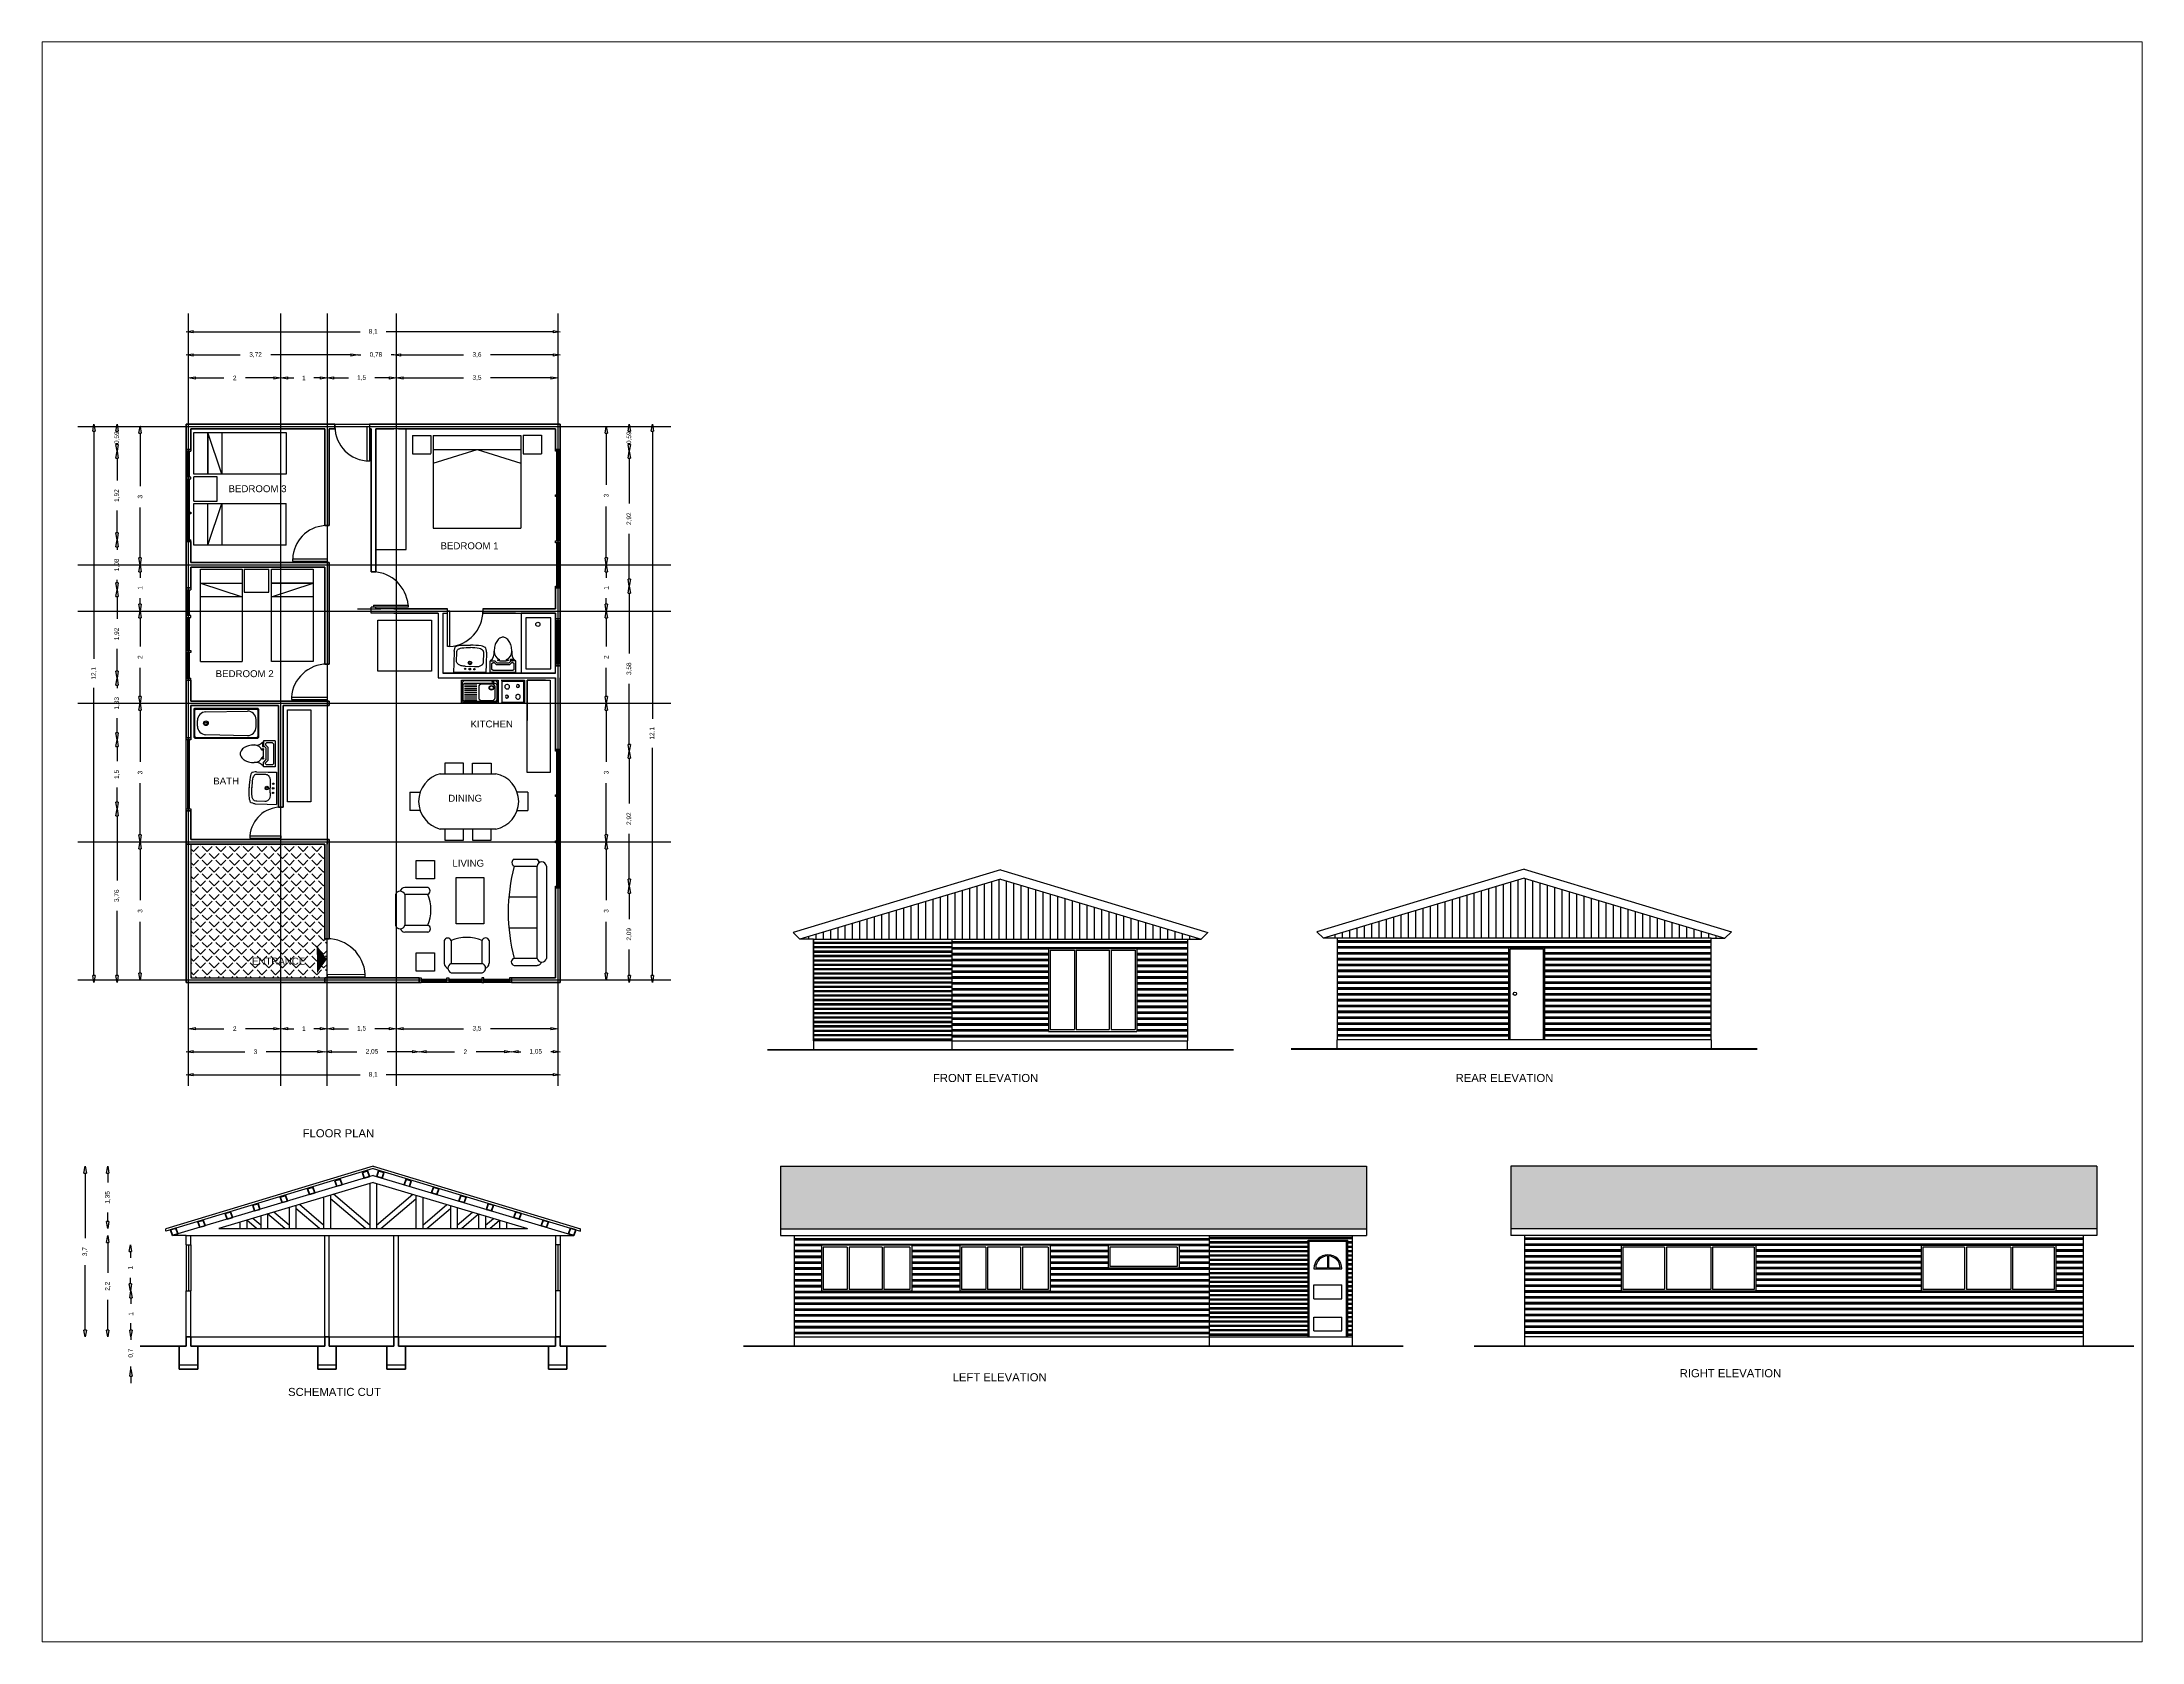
# Paper-space layout 'Layout1' of a CAD drawing. Header units: inches. Extents: x 1.05 to 9.45, y 0.8 to 7.2.
# The model-space entities are those that its viewports show. They can reach past a viewport. Long polylines and large blocks are cut down to what shows.
import ezdxf

# ---------------------------------------------------------------- set-up
doc = ezdxf.new("R2010")
doc.units = ezdxf.units.IN
doc.header["$MEASUREMENT"] = 0
doc.linetypes.add('TRAZO_Y_PUNTO', pattern=[25.4, 12.7, -6.35, 0, -6.35])
for name, color, linetype in [('1', 250, 'Continuous'), ('2', 72, 'Continuous'), ('3', 30, 'Continuous'), ('4', 202, 'Continuous'), ('5', 13, 'Continuous'), ('6', 253, 'Continuous'), ('7', 142, 'Continuous')]:
    doc.layers.add(name, color=color, linetype=linetype)
doc.layers.add('WALLS', color=6, linetype='Continuous', lineweight=50)
doc.styles.get("Standard").update_dxf_attribs({"font": 'arial.ttf'})
doc.dimstyles.new('ISO-25', dxfattribs={"dimtxt": 2.5, "dimasz": 2.5, "dimexe": 1.25, "dimexo": 0.625, "dimtad": 1, "dimtxsty": 'Standard', "dimcen": 2.5, "dimadec": 0, "dimazin": 0, "dimtfac": 1, "dimtmove": 0, "dimatfit": 3, "dimfxl": 1, "dimarcsym": 0})
pattern_1 = [(45, (-119.864, -193.45882), (-0.14817423, 0.14817423), [0.1524, -0.05715]), (135, (-119.864, -193.45882), (-0.14817423, -0.14817423), [0.1524, -0.05715])]

# ---------------------------------------------------------------- blocks, each defined once
blk = doc.blocks.new('_ClosedBlank')
at = {"layer": '1', "color": 0, "lineweight": -2}
for p, q in [((-1, 0.17), (0, 0)), ((-1, 0.17), (-1, -0.17)), ((0, 0), (-1, -0.17))]:
    blk.add_line(p, q, dxfattribs=at)
blk = doc.blocks.new('*D3')
at = {"layer": '1', "color": 0, "lineweight": -2, "transparency": 16777216}
for p, q in [((14.42, 22.902), (14.408, 22.902)), ((14.408, 22.752), (14.408, 21.61)), ((14.408, 20.052), (14.408, 21.144)), ((14.408, 19.902), (14.408, 19.902))]:
    blk.add_line(p, q, dxfattribs=at)
at = {"layer": '1', "color": 0, "lineweight": -2, "transparency": 16777216, "xscale": 0.15, "yscale": 0.15, "zscale": 0.15}
for p, rotation in [((14.408, 22.902), 90), ((14.408, 19.902), 270)]:
    blk.add_blockref('_ClosedBlank', p, dxfattribs=dict(at, rotation=rotation))
at = {"layer": '1', "color": 0, "transparency": 16777216, "insert": (14.408, 21.377), "char_height": 0.1, "attachment_point": 5, "rotation": 90}
blk.add_mtext('3', dxfattribs=at)
blk = doc.blocks.new('*D4')
at = {"layer": '1', "color": 0, "lineweight": -2, "transparency": 16777216}
for p, q in [((14.408, 18.752), (14.408, 18.135)), ((14.408, 17.052), (14.408, 17.669))]:
    blk.add_line(p, q, dxfattribs=at)
at = {"layer": '1', "color": 0, "lineweight": -2, "transparency": 16777216, "xscale": 0.15, "yscale": 0.15, "zscale": 0.15}
for p, rotation in [((14.408, 18.902), 90), ((14.408, 16.902), 270)]:
    blk.add_blockref('_ClosedBlank', p, dxfattribs=dict(at, rotation=rotation))
at = {"layer": '1', "color": 0, "transparency": 16777216, "insert": (14.408, 17.902), "char_height": 0.1, "attachment_point": 5, "rotation": 90}
blk.add_mtext('2', dxfattribs=at)
blk = doc.blocks.new('*D5')
at = {"layer": '1', "color": 0, "lineweight": -2, "transparency": 16777216}
for p, q in [((14.408, 19.752), (14.408, 19.62)), ((14.408, 19.052), (14.408, 19.183))]:
    blk.add_line(p, q, dxfattribs=at)
at = {"layer": '1', "color": 0, "lineweight": -2, "transparency": 16777216, "xscale": 0.15, "yscale": 0.15, "zscale": 0.15}
for p, rotation in [((14.408, 19.902), 90), ((14.408, 18.902), 270)]:
    blk.add_blockref('_ClosedBlank', p, dxfattribs=dict(at, rotation=rotation))
at = {"layer": '1', "color": 0, "transparency": 16777216, "insert": (14.408, 19.402), "char_height": 0.1, "attachment_point": 5, "rotation": 90}
blk.add_mtext('1', dxfattribs=at)
blk = doc.blocks.new('*D6')
at = {"layer": '1', "color": 0, "lineweight": -2, "transparency": 16777216}
for p, q in [((14.408, 16.752), (14.408, 15.635)), ((14.408, 14.052), (14.408, 15.169))]:
    blk.add_line(p, q, dxfattribs=at)
at = {"layer": '1', "color": 0, "lineweight": -2, "transparency": 16777216, "xscale": 0.15, "yscale": 0.15, "zscale": 0.15}
for p, rotation in [((14.408, 16.902), 90), ((14.408, 13.902), 270)]:
    blk.add_blockref('_ClosedBlank', p, dxfattribs=dict(at, rotation=rotation))
at = {"layer": '1', "color": 0, "transparency": 16777216, "insert": (14.408, 15.402), "char_height": 0.1, "attachment_point": 5, "rotation": 90}
blk.add_mtext('3', dxfattribs=at)
blk = doc.blocks.new('*D7')
at = {"layer": '1', "color": 0, "lineweight": -2, "transparency": 16777216}
for p, q in [((14.408, 13.752), (14.408, 12.635)), ((14.408, 11.052), (14.408, 12.169))]:
    blk.add_line(p, q, dxfattribs=at)
at = {"layer": '1', "color": 0, "lineweight": -2, "transparency": 16777216, "xscale": 0.15, "yscale": 0.15, "zscale": 0.15}
for p, rotation in [((14.408, 13.902), 90), ((14.408, 10.902), 270)]:
    blk.add_blockref('_ClosedBlank', p, dxfattribs=dict(at, rotation=rotation))
at = {"layer": '1', "color": 0, "transparency": 16777216, "insert": (14.408, 12.402), "char_height": 0.1, "attachment_point": 5, "rotation": 90}
blk.add_mtext('3', dxfattribs=at)
blk = doc.blocks.new('*D8')
at = {"layer": '1', "color": 0, "lineweight": -2, "transparency": 16777216}
for p, q in [((13.908, 22.213), (13.908, 21.729)), ((13.908, 20.595), (13.908, 21.079))]:
    blk.add_line(p, q, dxfattribs=at)
at = {"layer": '1', "color": 0, "lineweight": -2, "transparency": 16777216, "xscale": 0.15, "yscale": 0.15, "zscale": 0.15}
for p, rotation in [((13.908, 22.363), 90), ((13.908, 20.445), 270)]:
    blk.add_blockref('_ClosedBlank', p, dxfattribs=dict(at, rotation=rotation))
at = {"layer": '1', "color": 0, "transparency": 16777216, "insert": (13.908, 21.404), "char_height": 0.1, "attachment_point": 5, "rotation": 90}
blk.add_mtext('1,92', dxfattribs=at)
blk = doc.blocks.new('*D9')
at = {"layer": '1', "color": 0, "lineweight": -2, "transparency": 16777216}
for p, q in [((13.908, 20.295), (13.908, 20.227)), ((13.908, 19.513), (13.908, 19.577))]:
    blk.add_line(p, q, dxfattribs=at)
at = {"layer": '1', "color": 0, "lineweight": -2, "transparency": 16777216, "xscale": 0.15, "yscale": 0.15, "zscale": 0.15}
for p, rotation in [((13.908, 20.445), 90), ((13.908, 19.363), 270)]:
    blk.add_blockref('_ClosedBlank', p, dxfattribs=dict(at, rotation=rotation))
at = {"layer": '1', "color": 0, "transparency": 16777216, "insert": (13.908, 19.902), "char_height": 0.1, "attachment_point": 5, "rotation": 90}
blk.add_mtext('1,08', dxfattribs=at)
blk = doc.blocks.new('*D10')
at = {"layer": '1', "color": 0, "lineweight": -2, "transparency": 16777216}
for p, q in [((13.908, 19.213), (13.908, 18.729)), ((13.908, 17.595), (13.908, 18.079))]:
    blk.add_line(p, q, dxfattribs=at)
at = {"layer": '1', "color": 0, "lineweight": -2, "transparency": 16777216, "xscale": 0.15, "yscale": 0.15, "zscale": 0.15}
for p, rotation in [((13.908, 19.363), 90), ((13.908, 17.445), 270)]:
    blk.add_blockref('_ClosedBlank', p, dxfattribs=dict(at, rotation=rotation))
at = {"layer": '1', "color": 0, "transparency": 16777216, "insert": (13.908, 18.404), "char_height": 0.1, "attachment_point": 5, "rotation": 90}
blk.add_mtext('1,92', dxfattribs=at)
blk = doc.blocks.new('*D11')
at = {"layer": '1', "color": 0, "lineweight": -2, "transparency": 16777216}
for p, q in [((13.908, 17.295), (13.908, 17.227)), ((13.908, 16.263), (13.908, 16.577))]:
    blk.add_line(p, q, dxfattribs=at)
at = {"layer": '1', "color": 0, "lineweight": -2, "transparency": 16777216, "xscale": 0.15, "yscale": 0.15, "zscale": 0.15}
for p, rotation in [((13.908, 17.445), 90), ((13.908, 16.113), 270)]:
    blk.add_blockref('_ClosedBlank', p, dxfattribs=dict(at, rotation=rotation))
at = {"layer": '1', "color": 0, "transparency": 16777216, "insert": (13.908, 16.902), "char_height": 0.1, "attachment_point": 5, "rotation": 90}
blk.add_mtext('1,33', dxfattribs=at)
blk = doc.blocks.new('*D12')
at = {"layer": '1', "color": 0, "lineweight": -2, "transparency": 16777216}
for p, q in [((13.908, 15.963), (13.908, 15.65)), ((13.908, 14.763), (13.908, 15.076))]:
    blk.add_line(p, q, dxfattribs=at)
at = {"layer": '1', "color": 0, "lineweight": -2, "transparency": 16777216, "xscale": 0.15, "yscale": 0.15, "zscale": 0.15}
for p, rotation in [((13.908, 16.113), 90), ((13.908, 14.613), 270)]:
    blk.add_blockref('_ClosedBlank', p, dxfattribs=dict(at, rotation=rotation))
at = {"layer": '1', "color": 0, "transparency": 16777216, "insert": (13.908, 15.363), "char_height": 0.1, "attachment_point": 5, "rotation": 90}
blk.add_mtext('1,5', dxfattribs=at)
blk = doc.blocks.new('*D13')
at = {"layer": '1', "color": 0, "lineweight": -2, "transparency": 16777216}
for p, q in [((13.908, 14.463), (13.908, 13.062)), ((13.908, 11.002), (13.908, 12.403))]:
    blk.add_line(p, q, dxfattribs=at)
at = {"layer": '1', "color": 0, "lineweight": -2, "transparency": 16777216, "xscale": 0.15, "yscale": 0.15, "zscale": 0.15}
for p, rotation in [((13.908, 14.613), 90), ((13.908, 10.852), 270)]:
    blk.add_blockref('_ClosedBlank', p, dxfattribs=dict(at, rotation=rotation))
at = {"layer": '1', "color": 0, "transparency": 16777216, "insert": (13.908, 12.732), "char_height": 0.1, "attachment_point": 5, "rotation": 90}
blk.add_mtext('3,76', dxfattribs=at)
blk = doc.blocks.new('*D14')
at = {"layer": '1', "color": 0, "lineweight": -2, "transparency": 16777216}
for p, q in [((13.408, 22.802), (13.408, 17.867)), ((13.408, 11.002), (13.408, 17.236))]:
    blk.add_line(p, q, dxfattribs=at)
at = {"layer": '1', "color": 0, "lineweight": -2, "transparency": 16777216, "xscale": 0.15, "yscale": 0.15, "zscale": 0.15}
for p, rotation in [((13.408, 22.952), 90), ((13.408, 10.852), 270)]:
    blk.add_blockref('_ClosedBlank', p, dxfattribs=dict(at, rotation=rotation))
at = {"layer": '1', "color": 0, "transparency": 16777216, "insert": (13.408, 17.552), "char_height": 0.1, "attachment_point": 5, "rotation": 90}
blk.add_mtext('12,1', dxfattribs=at)
blk = doc.blocks.new('*D15')
at = {"layer": '1', "color": 0, "lineweight": -2, "transparency": 16777216}
for p, q in [((13.908, 22.802), (13.908, 22.787)), ((13.908, 22.513), (13.908, 22.527))]:
    blk.add_line(p, q, dxfattribs=at)
at = {"layer": '1', "color": 0, "lineweight": -2, "transparency": 16777216, "xscale": 0.15, "yscale": 0.15, "zscale": 0.15}
for p, rotation in [((13.908, 22.952), 90), ((13.908, 22.363), 270)]:
    blk.add_blockref('_ClosedBlank', p, dxfattribs=dict(at, rotation=rotation))
at = {"layer": '1', "color": 0, "transparency": 16777216, "insert": (13.908, 22.657), "char_height": 0.1, "attachment_point": 5, "rotation": 90}
blk.add_mtext('0,59', dxfattribs=at)
blk = doc.blocks.new('*D16')
at = {"layer": '1', "color": 0, "lineweight": -2, "transparency": 16777216}
for p, q in [((17.608, 9.852), (17.739, 9.852)), ((18.308, 9.852), (18.176, 9.852))]:
    blk.add_line(p, q, dxfattribs=at)
at = {"layer": '1', "color": 0, "lineweight": -2, "transparency": 16777216, "xscale": 0.15, "yscale": 0.15, "zscale": 0.15, "rotation": 180}
blk.add_blockref('_ClosedBlank', (17.458, 9.852), dxfattribs=at)
at = {"layer": '1', "color": 0, "lineweight": -2, "transparency": 16777216, "xscale": 0.15, "yscale": 0.15, "zscale": 0.15}
blk.add_blockref('_ClosedBlank', (18.458, 9.852), dxfattribs=at)
at = {"layer": '1', "color": 0, "transparency": 16777216, "insert": (17.958, 9.852), "char_height": 0.1, "attachment_point": 5}
blk.add_mtext('1', dxfattribs=at)
blk = doc.blocks.new('*D17')
at = {"layer": '1', "color": 0, "lineweight": -2, "transparency": 16777216}
for p, q in [((18.608, 9.852), (18.921, 9.852)), ((19.808, 9.852), (19.495, 9.852))]:
    blk.add_line(p, q, dxfattribs=at)
at = {"layer": '1', "color": 0, "lineweight": -2, "transparency": 16777216, "xscale": 0.15, "yscale": 0.15, "zscale": 0.15, "rotation": 180}
blk.add_blockref('_ClosedBlank', (18.458, 9.852), dxfattribs=at)
at = {"layer": '1', "color": 0, "lineweight": -2, "transparency": 16777216, "xscale": 0.15, "yscale": 0.15, "zscale": 0.15}
blk.add_blockref('_ClosedBlank', (19.958, 9.852), dxfattribs=at)
at = {"layer": '1', "color": 0, "transparency": 16777216, "insert": (19.208, 9.852), "char_height": 0.1, "attachment_point": 5}
blk.add_mtext('1,5', dxfattribs=at)
blk = doc.blocks.new('*D18')
at = {"layer": '1', "color": 0, "lineweight": -2, "transparency": 16777216}
for p, q in [((20.108, 9.852), (21.417, 9.852)), ((23.308, 9.852), (21.999, 9.852))]:
    blk.add_line(p, q, dxfattribs=at)
at = {"layer": '1', "color": 0, "lineweight": -2, "transparency": 16777216, "xscale": 0.15, "yscale": 0.15, "zscale": 0.15, "rotation": 180}
blk.add_blockref('_ClosedBlank', (19.958, 9.852), dxfattribs=at)
at = {"layer": '1', "color": 0, "lineweight": -2, "transparency": 16777216, "xscale": 0.15, "yscale": 0.15, "zscale": 0.15}
blk.add_blockref('_ClosedBlank', (23.458, 9.852), dxfattribs=at)
at = {"layer": '1', "color": 0, "transparency": 16777216, "insert": (21.708, 9.852), "char_height": 0.1, "attachment_point": 5}
blk.add_mtext('3,5', dxfattribs=at)
blk = doc.blocks.new('*D19')
at = {"layer": '1', "color": 0, "lineweight": -2, "transparency": 16777216}
for p, q in [((15.608, 9.852), (16.225, 9.852)), ((17.308, 9.852), (16.691, 9.852))]:
    blk.add_line(p, q, dxfattribs=at)
at = {"layer": '1', "color": 0, "lineweight": -2, "transparency": 16777216, "xscale": 0.15, "yscale": 0.15, "zscale": 0.15, "rotation": 180}
blk.add_blockref('_ClosedBlank', (15.458, 9.852), dxfattribs=at)
at = {"layer": '1', "color": 0, "lineweight": -2, "transparency": 16777216, "xscale": 0.15, "yscale": 0.15, "zscale": 0.15}
blk.add_blockref('_ClosedBlank', (17.458, 9.852), dxfattribs=at)
at = {"layer": '1', "color": 0, "transparency": 16777216, "insert": (16.458, 9.852), "char_height": 0.1, "attachment_point": 5}
blk.add_mtext('2', dxfattribs=at)
blk = doc.blocks.new('*D20')
at = {"layer": '1', "color": 0, "lineweight": -2, "transparency": 16777216}
for p, q in [((15.558, 9.352), (16.675, 9.352)), ((18.258, 9.352), (17.141, 9.352))]:
    blk.add_line(p, q, dxfattribs=at)
at = {"layer": '1', "color": 0, "lineweight": -2, "transparency": 16777216, "xscale": 0.15, "yscale": 0.15, "zscale": 0.15, "rotation": 180}
blk.add_blockref('_ClosedBlank', (15.408, 9.352), dxfattribs=at)
at = {"layer": '1', "color": 0, "lineweight": -2, "transparency": 16777216, "xscale": 0.15, "yscale": 0.15, "zscale": 0.15}
blk.add_blockref('_ClosedBlank', (18.408, 9.352), dxfattribs=at)
at = {"layer": '1', "color": 0, "transparency": 16777216, "insert": (16.908, 9.352), "char_height": 0.1, "attachment_point": 5}
blk.add_mtext('3', dxfattribs=at)
blk = doc.blocks.new('*D21')
at = {"layer": '1', "color": 0, "lineweight": -2, "transparency": 16777216}
for p, q in [((18.558, 9.352), (19.102, 9.352)), ((20.308, 9.352), (19.764, 9.352))]:
    blk.add_line(p, q, dxfattribs=at)
at = {"layer": '1', "color": 0, "lineweight": -2, "transparency": 16777216, "xscale": 0.15, "yscale": 0.15, "zscale": 0.15, "rotation": 180}
blk.add_blockref('_ClosedBlank', (18.408, 9.352), dxfattribs=at)
at = {"layer": '1', "color": 0, "lineweight": -2, "transparency": 16777216, "xscale": 0.15, "yscale": 0.15, "zscale": 0.15}
blk.add_blockref('_ClosedBlank', (20.458, 9.352), dxfattribs=at)
at = {"layer": '1', "color": 0, "transparency": 16777216, "insert": (19.433, 9.352), "char_height": 0.1, "attachment_point": 5}
blk.add_mtext('2,05', dxfattribs=at)
blk = doc.blocks.new('*D22')
at = {"layer": '1', "color": 0, "lineweight": -2, "transparency": 16777216}
for p, q in [((22.603, 9.352), (22.655, 9.352)), ((23.358, 9.352), (23.306, 9.352))]:
    blk.add_line(p, q, dxfattribs=at)
at = {"layer": '1', "color": 0, "lineweight": -2, "transparency": 16777216, "xscale": 0.15, "yscale": 0.15, "zscale": 0.15, "rotation": 180}
blk.add_blockref('_ClosedBlank', (22.453, 9.352), dxfattribs=at)
at = {"layer": '1', "color": 0, "lineweight": -2, "transparency": 16777216, "xscale": 0.15, "yscale": 0.15, "zscale": 0.15}
blk.add_blockref('_ClosedBlank', (23.508, 9.352), dxfattribs=at)
at = {"layer": '1', "color": 0, "transparency": 16777216, "insert": (22.981, 9.352), "char_height": 0.1, "attachment_point": 5}
blk.add_mtext('1,05', dxfattribs=at)
blk = doc.blocks.new('*D23')
at = {"layer": '1', "color": 0, "lineweight": -2, "transparency": 16777216}
for p, q in [((20.608, 9.352), (21.223, 9.352)), ((22.303, 9.352), (21.689, 9.352))]:
    blk.add_line(p, q, dxfattribs=at)
at = {"layer": '1', "color": 0, "lineweight": -2, "transparency": 16777216, "xscale": 0.15, "yscale": 0.15, "zscale": 0.15, "rotation": 180}
blk.add_blockref('_ClosedBlank', (20.458, 9.352), dxfattribs=at)
at = {"layer": '1', "color": 0, "lineweight": -2, "transparency": 16777216, "xscale": 0.15, "yscale": 0.15, "zscale": 0.15}
blk.add_blockref('_ClosedBlank', (22.453, 9.352), dxfattribs=at)
at = {"layer": '1', "color": 0, "transparency": 16777216, "insert": (21.456, 9.352), "char_height": 0.1, "attachment_point": 5}
blk.add_mtext('2', dxfattribs=at)
blk = doc.blocks.new('*D24')
at = {"layer": '1', "color": 0, "lineweight": -2, "transparency": 16777216}
for p, q in [((15.558, 8.852), (19.176, 8.852)), ((23.358, 8.852), (19.739, 8.852))]:
    blk.add_line(p, q, dxfattribs=at)
at = {"layer": '1', "color": 0, "lineweight": -2, "transparency": 16777216, "xscale": 0.15, "yscale": 0.15, "zscale": 0.15, "rotation": 180}
blk.add_blockref('_ClosedBlank', (15.408, 8.852), dxfattribs=at)
at = {"layer": '1', "color": 0, "lineweight": -2, "transparency": 16777216, "xscale": 0.15, "yscale": 0.15, "zscale": 0.15}
blk.add_blockref('_ClosedBlank', (23.508, 8.852), dxfattribs=at)
at = {"layer": '1', "color": 0, "transparency": 16777216, "insert": (19.458, 8.852), "char_height": 0.1, "attachment_point": 5}
blk.add_mtext('8,1', dxfattribs=at)
blk = doc.blocks.new('*D25')
at = {"layer": '1', "color": 0, "lineweight": -2, "transparency": 16777216}
for p, q in [((24.508, 13.752), (24.508, 12.635)), ((24.508, 11.052), (24.508, 12.169))]:
    blk.add_line(p, q, dxfattribs=at)
at = {"layer": '1', "color": 0, "lineweight": -2, "transparency": 16777216, "xscale": 0.15, "yscale": 0.15, "zscale": 0.15}
for p, rotation in [((24.508, 13.902), 90), ((24.508, 10.902), 270)]:
    blk.add_blockref('_ClosedBlank', p, dxfattribs=dict(at, rotation=rotation))
at = {"layer": '1', "color": 0, "transparency": 16777216, "insert": (24.508, 12.402), "char_height": 0.1, "attachment_point": 5, "rotation": 90}
blk.add_mtext('3', dxfattribs=at)
blk = doc.blocks.new('*D26')
at = {"layer": '1', "color": 0, "lineweight": -2, "transparency": 16777216}
for p, q in [((24.508, 16.752), (24.508, 15.635)), ((24.508, 14.052), (24.508, 15.169))]:
    blk.add_line(p, q, dxfattribs=at)
at = {"layer": '1', "color": 0, "lineweight": -2, "transparency": 16777216, "xscale": 0.15, "yscale": 0.15, "zscale": 0.15}
for p, rotation in [((24.508, 16.902), 90), ((24.508, 13.902), 270)]:
    blk.add_blockref('_ClosedBlank', p, dxfattribs=dict(at, rotation=rotation))
at = {"layer": '1', "color": 0, "transparency": 16777216, "insert": (24.508, 15.402), "char_height": 0.1, "attachment_point": 5, "rotation": 90}
blk.add_mtext('3', dxfattribs=at)
blk = doc.blocks.new('*D27')
at = {"layer": '1', "color": 0, "lineweight": -2, "transparency": 16777216}
for p, q in [((24.508, 18.752), (24.508, 18.135)), ((24.508, 17.052), (24.508, 17.669))]:
    blk.add_line(p, q, dxfattribs=at)
at = {"layer": '1', "color": 0, "lineweight": -2, "transparency": 16777216, "xscale": 0.15, "yscale": 0.15, "zscale": 0.15}
for p, rotation in [((24.508, 18.902), 90), ((24.508, 16.902), 270)]:
    blk.add_blockref('_ClosedBlank', p, dxfattribs=dict(at, rotation=rotation))
at = {"layer": '1', "color": 0, "transparency": 16777216, "insert": (24.508, 17.902), "char_height": 0.1, "attachment_point": 5, "rotation": 90}
blk.add_mtext('2', dxfattribs=at)
blk = doc.blocks.new('*D28')
at = {"layer": '1', "color": 0, "lineweight": -2, "transparency": 16777216}
for p, q in [((24.508, 19.752), (24.508, 19.62)), ((24.508, 19.052), (24.508, 19.183))]:
    blk.add_line(p, q, dxfattribs=at)
at = {"layer": '1', "color": 0, "lineweight": -2, "transparency": 16777216, "xscale": 0.15, "yscale": 0.15, "zscale": 0.15}
for p, rotation in [((24.508, 19.902), 90), ((24.508, 18.902), 270)]:
    blk.add_blockref('_ClosedBlank', p, dxfattribs=dict(at, rotation=rotation))
at = {"layer": '1', "color": 0, "transparency": 16777216, "insert": (24.508, 19.402), "char_height": 0.1, "attachment_point": 5, "rotation": 90}
blk.add_mtext('1', dxfattribs=at)
blk = doc.blocks.new('*D29')
at = {"layer": '1', "color": 0, "lineweight": -2, "transparency": 16777216}
for p, q in [((24.508, 22.752), (24.508, 21.635)), ((24.508, 20.052), (24.508, 21.169))]:
    blk.add_line(p, q, dxfattribs=at)
at = {"layer": '1', "color": 0, "lineweight": -2, "transparency": 16777216, "xscale": 0.15, "yscale": 0.15, "zscale": 0.15}
for p, rotation in [((24.508, 22.902), 90), ((24.508, 19.902), 270)]:
    blk.add_blockref('_ClosedBlank', p, dxfattribs=dict(at, rotation=rotation))
at = {"layer": '1', "color": 0, "transparency": 16777216, "insert": (24.508, 21.402), "char_height": 0.1, "attachment_point": 5, "rotation": 90}
blk.add_mtext('3', dxfattribs=at)
blk = doc.blocks.new('*D30')
at = {"layer": '1', "color": 0, "lineweight": -2, "transparency": 16777216}
for p, q in [((25.008, 12.791), (25.008, 12.227)), ((25.008, 11.002), (25.008, 11.566))]:
    blk.add_line(p, q, dxfattribs=at)
at = {"layer": '1', "color": 0, "lineweight": -2, "transparency": 16777216, "xscale": 0.15, "yscale": 0.15, "zscale": 0.15}
for p, rotation in [((25.008, 12.941), 90), ((25.008, 10.852), 270)]:
    blk.add_blockref('_ClosedBlank', p, dxfattribs=dict(at, rotation=rotation))
at = {"layer": '1', "color": 0, "transparency": 16777216, "insert": (25.008, 11.896), "char_height": 0.1, "attachment_point": 5, "rotation": 90}
blk.add_mtext('2,09', dxfattribs=at)
blk = doc.blocks.new('*D31')
at = {"layer": '1', "color": 0, "lineweight": -2, "transparency": 16777216}
for p, q in [((25.008, 15.713), (25.008, 14.732)), ((25.008, 13.091), (25.008, 14.072))]:
    blk.add_line(p, q, dxfattribs=at)
at = {"layer": '1', "color": 0, "lineweight": -2, "transparency": 16777216, "xscale": 0.15, "yscale": 0.15, "zscale": 0.15}
for p, rotation in [((25.008, 15.863), 90), ((25.008, 12.941), 270)]:
    blk.add_blockref('_ClosedBlank', p, dxfattribs=dict(at, rotation=rotation))
at = {"layer": '1', "color": 0, "transparency": 16777216, "insert": (25.008, 14.402), "char_height": 0.1, "attachment_point": 5, "rotation": 90}
blk.add_mtext('2,92', dxfattribs=at)
blk = doc.blocks.new('*D32')
at = {"layer": '1', "color": 0, "lineweight": -2, "transparency": 16777216}
for p, q in [((25.008, 19.291), (25.008, 17.982)), ((25.008, 16.013), (25.008, 17.322))]:
    blk.add_line(p, q, dxfattribs=at)
at = {"layer": '1', "color": 0, "lineweight": -2, "transparency": 16777216, "xscale": 0.15, "yscale": 0.15, "zscale": 0.15}
for p, rotation in [((25.008, 19.441), 90), ((25.008, 15.863), 270)]:
    blk.add_blockref('_ClosedBlank', p, dxfattribs=dict(at, rotation=rotation))
at = {"layer": '1', "color": 0, "transparency": 16777216, "insert": (25.008, 17.652), "char_height": 0.1, "attachment_point": 5, "rotation": 90}
blk.add_mtext('3,58', dxfattribs=at)
blk = doc.blocks.new('*D33')
at = {"layer": '1', "color": 0, "lineweight": -2, "transparency": 16777216}
for p, q in [((25.008, 22.213), (25.008, 21.232)), ((25.008, 19.591), (25.008, 20.572))]:
    blk.add_line(p, q, dxfattribs=at)
at = {"layer": '1', "color": 0, "lineweight": -2, "transparency": 16777216, "xscale": 0.15, "yscale": 0.15, "zscale": 0.15}
for p, rotation in [((25.008, 22.363), 90), ((25.008, 19.441), 270)]:
    blk.add_blockref('_ClosedBlank', p, dxfattribs=dict(at, rotation=rotation))
at = {"layer": '1', "color": 0, "transparency": 16777216, "insert": (25.008, 20.902), "char_height": 0.1, "attachment_point": 5, "rotation": 90}
blk.add_mtext('2,92', dxfattribs=at)
blk = doc.blocks.new('*D34')
at = {"layer": '1', "color": 0, "lineweight": -2, "transparency": 16777216}
for p, q in [((25.008, 22.802), (25.008, 22.787)), ((25.008, 22.513), (25.008, 22.527))]:
    blk.add_line(p, q, dxfattribs=at)
at = {"layer": '1', "color": 0, "lineweight": -2, "transparency": 16777216, "xscale": 0.15, "yscale": 0.15, "zscale": 0.15}
for p, rotation in [((25.008, 22.952), 90), ((25.008, 22.363), 270)]:
    blk.add_blockref('_ClosedBlank', p, dxfattribs=dict(at, rotation=rotation))
at = {"layer": '1', "color": 0, "transparency": 16777216, "insert": (25.008, 22.657), "char_height": 0.1, "attachment_point": 5, "rotation": 90}
blk.add_mtext('0,59', dxfattribs=at)
blk = doc.blocks.new('*D35')
at = {"layer": '1', "color": 0, "lineweight": -2, "transparency": 16777216}
for p, q in [((25.508, 22.802), (25.508, 16.567)), ((25.508, 11.002), (25.508, 15.936))]:
    blk.add_line(p, q, dxfattribs=at)
at = {"layer": '1', "color": 0, "lineweight": -2, "transparency": 16777216, "xscale": 0.15, "yscale": 0.15, "zscale": 0.15}
for p, rotation in [((25.508, 22.952), 90), ((25.508, 10.852), 270)]:
    blk.add_blockref('_ClosedBlank', p, dxfattribs=dict(at, rotation=rotation))
at = {"layer": '1', "color": 0, "transparency": 16777216, "insert": (25.508, 16.252), "char_height": 0.1, "attachment_point": 5, "rotation": 90}
blk.add_mtext('12,1', dxfattribs=at)
blk = doc.blocks.new('*D36')
at = {"layer": '1', "color": 0, "lineweight": -2, "transparency": 16777216}
for p, q in [((15.608, 23.952), (16.225, 23.952)), ((17.308, 23.952), (16.691, 23.952))]:
    blk.add_line(p, q, dxfattribs=at)
at = {"layer": '1', "color": 0, "lineweight": -2, "transparency": 16777216, "xscale": 0.15, "yscale": 0.15, "zscale": 0.15, "rotation": 180}
blk.add_blockref('_ClosedBlank', (15.458, 23.952), dxfattribs=at)
at = {"layer": '1', "color": 0, "lineweight": -2, "transparency": 16777216, "xscale": 0.15, "yscale": 0.15, "zscale": 0.15}
blk.add_blockref('_ClosedBlank', (17.458, 23.952), dxfattribs=at)
at = {"layer": '1', "color": 0, "transparency": 16777216, "insert": (16.458, 23.952), "char_height": 0.1, "attachment_point": 5}
blk.add_mtext('2', dxfattribs=at)
blk = doc.blocks.new('*D37')
at = {"layer": '1', "color": 0, "lineweight": -2, "transparency": 16777216}
for p, q in [((17.608, 23.952), (17.739, 23.952)), ((18.308, 23.952), (18.176, 23.952))]:
    blk.add_line(p, q, dxfattribs=at)
at = {"layer": '1', "color": 0, "lineweight": -2, "transparency": 16777216, "xscale": 0.15, "yscale": 0.15, "zscale": 0.15, "rotation": 180}
blk.add_blockref('_ClosedBlank', (17.458, 23.952), dxfattribs=at)
at = {"layer": '1', "color": 0, "lineweight": -2, "transparency": 16777216, "xscale": 0.15, "yscale": 0.15, "zscale": 0.15}
blk.add_blockref('_ClosedBlank', (18.458, 23.952), dxfattribs=at)
at = {"layer": '1', "color": 0, "transparency": 16777216, "insert": (17.958, 23.952), "char_height": 0.1, "attachment_point": 5}
blk.add_mtext('1', dxfattribs=at)
blk = doc.blocks.new('*D38')
at = {"layer": '1', "color": 0, "lineweight": -2, "transparency": 16777216}
for p, q in [((18.608, 23.952), (18.921, 23.952)), ((19.808, 23.952), (19.495, 23.952))]:
    blk.add_line(p, q, dxfattribs=at)
at = {"layer": '1', "color": 0, "lineweight": -2, "transparency": 16777216, "xscale": 0.15, "yscale": 0.15, "zscale": 0.15, "rotation": 180}
blk.add_blockref('_ClosedBlank', (18.458, 23.952), dxfattribs=at)
at = {"layer": '1', "color": 0, "lineweight": -2, "transparency": 16777216, "xscale": 0.15, "yscale": 0.15, "zscale": 0.15}
blk.add_blockref('_ClosedBlank', (19.958, 23.952), dxfattribs=at)
at = {"layer": '1', "color": 0, "transparency": 16777216, "insert": (19.208, 23.952), "char_height": 0.1, "attachment_point": 5}
blk.add_mtext('1,5', dxfattribs=at)
blk = doc.blocks.new('*D39')
at = {"layer": '1', "color": 0, "lineweight": -2, "transparency": 16777216}
for p, q in [((20.108, 23.952), (21.417, 23.952)), ((23.308, 23.952), (21.999, 23.952))]:
    blk.add_line(p, q, dxfattribs=at)
at = {"layer": '1', "color": 0, "lineweight": -2, "transparency": 16777216, "xscale": 0.15, "yscale": 0.15, "zscale": 0.15, "rotation": 180}
blk.add_blockref('_ClosedBlank', (19.958, 23.952), dxfattribs=at)
at = {"layer": '1', "color": 0, "lineweight": -2, "transparency": 16777216, "xscale": 0.15, "yscale": 0.15, "zscale": 0.15}
blk.add_blockref('_ClosedBlank', (23.458, 23.952), dxfattribs=at)
at = {"layer": '1', "color": 0, "transparency": 16777216, "insert": (21.708, 23.952), "char_height": 0.1, "attachment_point": 5}
blk.add_mtext('3,5', dxfattribs=at)
blk = doc.blocks.new('*D40')
at = {"layer": '1', "color": 0, "lineweight": -2, "transparency": 16777216}
for p, q in [((15.558, 24.452), (16.58, 24.452)), ((18.978, 24.452), (17.239, 24.452))]:
    blk.add_line(p, q, dxfattribs=at)
at = {"layer": '1', "color": 0, "lineweight": -2, "transparency": 16777216, "xscale": 0.15, "yscale": 0.15, "zscale": 0.15, "rotation": 180}
blk.add_blockref('_ClosedBlank', (15.408, 24.452), dxfattribs=at)
at = {"layer": '1', "color": 0, "lineweight": -2, "transparency": 16777216, "xscale": 0.15, "yscale": 0.15, "zscale": 0.15}
blk.add_blockref('_ClosedBlank', (19.128, 24.452), dxfattribs=at)
at = {"layer": '1', "color": 0, "transparency": 16777216, "insert": (16.91, 24.452), "char_height": 0.1, "attachment_point": 5}
blk.add_mtext('3,72', dxfattribs=at)
blk = doc.blocks.new('*D41')
at = {"layer": '1', "color": 0, "lineweight": -2, "transparency": 16777216}
for p, q in [((20.058, 24.452), (21.417, 24.452)), ((23.358, 24.452), (21.999, 24.452))]:
    blk.add_line(p, q, dxfattribs=at)
at = {"layer": '1', "color": 0, "lineweight": -2, "transparency": 16777216, "xscale": 0.15, "yscale": 0.15, "zscale": 0.15, "rotation": 180}
blk.add_blockref('_ClosedBlank', (19.908, 24.452), dxfattribs=at)
at = {"layer": '1', "color": 0, "lineweight": -2, "transparency": 16777216, "xscale": 0.15, "yscale": 0.15, "zscale": 0.15}
blk.add_blockref('_ClosedBlank', (23.508, 24.452), dxfattribs=at)
at = {"layer": '1', "color": 0, "transparency": 16777216, "insert": (21.708, 24.452), "char_height": 0.1, "attachment_point": 5}
blk.add_mtext('3,6', dxfattribs=at)
blk = doc.blocks.new('*D42')
at = {"layer": '1', "color": 0, "lineweight": -2, "transparency": 16777216}
for p, q in [((18.978, 24.452), (18.828, 24.452)), ((19.128, 24.452), (19.188, 24.452)), ((19.908, 24.452), (19.848, 24.452)), ((20.058, 24.452), (20.208, 24.452))]:
    blk.add_line(p, q, dxfattribs=at)
at = {"layer": '1', "color": 0, "lineweight": -2, "transparency": 16777216, "xscale": 0.15, "yscale": 0.15, "zscale": 0.15}
blk.add_blockref('_ClosedBlank', (19.128, 24.452), dxfattribs=at)
at = {"layer": '1', "color": 0, "lineweight": -2, "transparency": 16777216, "xscale": 0.15, "yscale": 0.15, "zscale": 0.15, "rotation": 180}
blk.add_blockref('_ClosedBlank', (19.908, 24.452), dxfattribs=at)
at = {"layer": '1', "color": 0, "transparency": 16777216, "insert": (19.518, 24.452), "char_height": 0.1, "attachment_point": 5}
blk.add_mtext('0,78', dxfattribs=at)
blk = doc.blocks.new('*D43')
at = {"layer": '1', "color": 0, "lineweight": -2, "transparency": 16777216}
for p, q in [((15.558, 24.952), (19.176, 24.952)), ((23.358, 24.952), (19.739, 24.952))]:
    blk.add_line(p, q, dxfattribs=at)
at = {"layer": '1', "color": 0, "lineweight": -2, "transparency": 16777216, "xscale": 0.15, "yscale": 0.15, "zscale": 0.15, "rotation": 180}
blk.add_blockref('_ClosedBlank', (15.408, 24.952), dxfattribs=at)
at = {"layer": '1', "color": 0, "lineweight": -2, "transparency": 16777216, "xscale": 0.15, "yscale": 0.15, "zscale": 0.15}
blk.add_blockref('_ClosedBlank', (23.508, 24.952), dxfattribs=at)
at = {"layer": '1', "color": 0, "transparency": 16777216, "insert": (19.458, 24.952), "char_height": 0.1, "attachment_point": 5}
blk.add_mtext('8,1', dxfattribs=at)
blk = doc.blocks.new('*D44')
at = {"layer": '1', "color": 0, "lineweight": -2, "transparency": 16777216}
for p, q in [((14.209, 3.321), (14.209, 3.471)), ((14.209, 3.171), (14.209, 3.112)), ((14.209, 2.471), (14.209, 2.53)), ((14.209, 2.321), (14.209, 2.171))]:
    blk.add_line(p, q, dxfattribs=at)
at = {"layer": '1', "color": 0, "lineweight": -2, "transparency": 16777216, "xscale": 0.15, "yscale": 0.15, "zscale": 0.15}
for p, rotation in [((14.209, 3.171), 270), ((14.209, 2.471), 90)]:
    blk.add_blockref('_ClosedBlank', p, dxfattribs=dict(at, rotation=rotation))
at = {"layer": '1', "color": 0, "transparency": 16777216, "insert": (14.209, 2.821), "char_height": 0.1, "attachment_point": 5, "rotation": 90}
blk.add_mtext('0,7', dxfattribs=at)
blk = doc.blocks.new('*D45')
at = {"layer": '1', "color": 0, "lineweight": -2, "transparency": 16777216}
for p, q in [((14.209, 4.021), (14.209, 3.889)), ((14.209, 3.321), (14.209, 3.452))]:
    blk.add_line(p, q, dxfattribs=at)
at = {"layer": '1', "color": 0, "lineweight": -2, "transparency": 16777216, "xscale": 0.15, "yscale": 0.15, "zscale": 0.15}
for p, rotation in [((14.209, 4.171), 90), ((14.209, 3.171), 270)]:
    blk.add_blockref('_ClosedBlank', p, dxfattribs=dict(at, rotation=rotation))
at = {"layer": '1', "color": 0, "transparency": 16777216, "insert": (14.209, 3.671), "char_height": 0.1, "attachment_point": 5, "rotation": 90}
blk.add_mtext('1', dxfattribs=at)
blk = doc.blocks.new('*D46')
at = {"layer": '1', "color": 0, "lineweight": -2, "transparency": 16777216}
for p, q in [((14.197, 5.021), (14.197, 4.889)), ((14.197, 4.321), (14.197, 4.452))]:
    blk.add_line(p, q, dxfattribs=at)
at = {"layer": '1', "color": 0, "lineweight": -2, "transparency": 16777216, "xscale": 0.15, "yscale": 0.15, "zscale": 0.15}
for p, rotation in [((14.197, 5.171), 90), ((14.197, 4.171), 270)]:
    blk.add_blockref('_ClosedBlank', p, dxfattribs=dict(at, rotation=rotation))
at = {"layer": '1', "color": 0, "transparency": 16777216, "insert": (14.197, 4.671), "char_height": 0.1, "attachment_point": 5, "rotation": 90}
blk.add_mtext('1', dxfattribs=at)
blk = doc.blocks.new('*D47')
at = {"layer": '1', "color": 0, "lineweight": -2, "transparency": 16777216}
for p, q in [((13.218, 6.721), (13.218, 5.312)), ((13.218, 3.321), (13.218, 4.73))]:
    blk.add_line(p, q, dxfattribs=at)
at = {"layer": '1', "color": 0, "lineweight": -2, "transparency": 16777216, "xscale": 0.15, "yscale": 0.15, "zscale": 0.15}
for p, rotation in [((13.218, 6.871), 90), ((13.218, 3.171), 270)]:
    blk.add_blockref('_ClosedBlank', p, dxfattribs=dict(at, rotation=rotation))
at = {"layer": '1', "color": 0, "transparency": 16777216, "insert": (13.218, 5.021), "char_height": 0.1, "attachment_point": 5, "rotation": 90}
blk.add_mtext('3,7', dxfattribs=at)
blk = doc.blocks.new('*D48')
at = {"layer": '1', "color": 0, "lineweight": -2, "transparency": 16777216}
for p, q in [((13.708, 5.221), (13.708, 4.562)), ((13.708, 3.321), (13.708, 3.979))]:
    blk.add_line(p, q, dxfattribs=at)
at = {"layer": '1', "color": 0, "lineweight": -2, "transparency": 16777216, "xscale": 0.15, "yscale": 0.15, "zscale": 0.15}
for p, rotation in [((13.708, 5.371), 90), ((13.708, 3.171), 270)]:
    blk.add_blockref('_ClosedBlank', p, dxfattribs=dict(at, rotation=rotation))
at = {"layer": '1', "color": 0, "transparency": 16777216, "insert": (13.708, 4.271), "char_height": 0.1, "attachment_point": 5, "rotation": 90}
blk.add_mtext('2,2', dxfattribs=at)
blk = doc.blocks.new('*D49')
at = {"layer": '1', "color": 0, "lineweight": -2, "transparency": 16777216}
for p, q in [((13.708, 6.721), (13.708, 6.521)), ((13.708, 5.671), (13.708, 5.87))]:
    blk.add_line(p, q, dxfattribs=at)
at = {"layer": '1', "color": 0, "lineweight": -2, "transparency": 16777216, "xscale": 0.15, "yscale": 0.15, "zscale": 0.15}
for p, rotation in [((13.708, 6.871), 90), ((13.708, 5.521), 270)]:
    blk.add_blockref('_ClosedBlank', p, dxfattribs=dict(at, rotation=rotation))
at = {"layer": '1', "color": 0, "transparency": 16777216, "insert": (13.708, 6.196), "char_height": 0.1, "attachment_point": 5, "rotation": 90}
blk.add_mtext('1,35', dxfattribs=at)
blk = doc.blocks.new('LP1FSI_50X80')
for p, q in [((6.525, -25.706), (6.255, -25.706)), ((6.525, -25.746), (6.255, -25.746)), ((6.525, -25.786), (6.255, -25.786)), ((6.525, -25.826), (6.255, -25.826)), ((6.525, -25.866), (6.255, -25.866)), ((6.525, -25.906), (6.255, -25.906)), ((6.525, -25.946), (6.255, -25.946)), ((6.525, -25.986), (6.255, -25.986)), ((6.255, -26.026), (6.525, -26.026))]:
    blk.add_line(p, q)
blk.add_lwpolyline([(6.987, -25.596), (6.987, -26.096), (6.19, -26.096), (6.19, -25.596)], close=True)
for points in [[(6.972, -25.666, 0.414214), (6.922, -25.616), (6.255, -25.616, 0.414214), (6.205, -25.666), (6.205, -26.031, 0.414214), (6.255, -26.081), (6.922, -26.081, 0.414214), (6.972, -26.031)], [(6.225, -25.706, -0.414214), (6.265, -25.666), (6.912, -25.666, -0.414214), (6.952, -25.706), (6.952, -26.021, -0.414214), (6.912, -26.061), (6.265, -26.061, -0.414214), (6.225, -26.021)], [(6.917, -25.741, 0.398342), (6.86, -25.684), (6.62, -25.684, 0.398341), (6.563, -25.741), (6.563, -25.981, 0.398341), (6.62, -26.038), (6.86, -26.038, 0.398341), (6.917, -25.981)]]:
    blk.add_lwpolyline(points, format="xyb", close=True)
for centre, radius in [((6.837, -25.764), 0.05), ((6.837, -25.764), 0.04), ((6.87, -25.636), 0.015)]:
    blk.add_circle(centre, radius)

msp = doc.modelspace()

# ---------------------------------------------------------------- hatches: boundary and pattern name
h = msp.add_hatch()
h.set_pattern_fill('LINE,_O', color=256, scale=0.05, angle=90)
h.set_pattern_definition([(90, (-75.40326, -160.24874), (-0.15875, 1e-17), [])])
h.paths.add_polyline_path([(37.402, 11.792), (33.052, 13.092), (28.702, 11.792), (29.002, 11.792)])
h = msp.add_hatch()
h.set_pattern_fill('LINE,_O', color=256, scale=0.05, angle=90)
h.set_pattern_definition([(90, (-74.15636, -160.23071), (-0.15875, 1e-17), [])])
h.paths.add_polyline_path([(48.448, 11.81), (48.748, 11.81), (44.398, 13.11), (40.048, 11.81)])
h = msp.add_hatch()
h.set_pattern_fill('PLAST,_O', color=256, scale=0.015)
h.set_pattern_definition([(0, (-119.14349, -204.32345), (0, 0.09525), []), (0, (-119.14349, -204.31154), (0, 0.09525), []), (0, (-119.14349, -204.29964), (0, 0.09525), [])])
h.paths.add_polyline_path([(32.002, 9.592), (32.002, 11.792), (29.002, 11.792), (29.002, 9.592)])
h = msp.add_hatch()
h.set_pattern_fill('PLAST,_O', color=256, scale=0.02)
h.set_pattern_definition([(0, (-75.40326, -160.24874), (0, 0.127), []), (0, (-75.40326, -160.23286), (0, 0.127), []), (0, (-75.40326, -160.21699), (0, 0.127), [])])
h.paths.add_polyline_path([(37.102, 9.592), (37.102, 11.792), (32.002, 11.792), (32.002, 9.592)])
h.paths.add_polyline_path([(34.091, 11.592), (36.008, 11.592), (36.008, 9.792), (34.091, 9.792)], flags=16)
h.paths.add_polyline_path([(34.131, 11.552), (34.652, 11.552), (34.652, 9.832), (34.131, 9.832)], flags=0)
h.paths.add_polyline_path([(34.691, 11.552), (35.408, 11.552), (35.408, 9.832), (34.691, 9.832)], flags=0)
h.paths.add_polyline_path([(35.447, 11.552), (35.968, 11.552), (35.968, 9.832), (35.447, 9.832)], flags=0)
h = msp.add_hatch()
h.set_pattern_fill('PLAST,_O', color=256, scale=0.02)
h.set_pattern_definition([(0, (-74.15636, -160.23071), (0, 0.127), []), (0, (-74.15636, -160.21484), (0, 0.127), []), (0, (-74.15636, -160.19896), (0, 0.127), [])])
h.paths.add_polyline_path([(40.348, 11.81), (40.348, 9.61), (44.068, 9.61), (44.068, 11.61), (44.848, 11.61), (44.848, 9.61), (48.448, 9.61), (48.448, 11.81)])
h = msp.add_hatch()
h.set_pattern_fill('AR-RSHKE,_O', color=256, scale=0.0007)
h.set_pattern_definition([(0, (-39.77462, -166.66967), (0.45339, 0.21336), [0.10668, -0.0889, 0.12446, -0.05334, 0.16002, -0.07112]), (0, (-39.66794, -166.66078), (0.45339, 0.21336), [0.0889, -0.33782, 0.07112, -0.10668]), (0, (-39.45458, -166.683), (0.45339, 0.21336), [0.05334, -0.55118]), (90, (-39.77462, -166.66967), (-0.15113, 0.21336), [0.20447, -0.64897]), (90, (-39.66794, -166.66967), (-0.15113, 0.21336), [0.200025, -0.653415]), (90, (-39.57904, -166.66967), (-0.15113, 0.21336), [0.18669, -0.66675]), (90, (-39.45458, -166.683), (-0.15113, 0.21336), [0.20447, -0.64897]), (90, (-39.40124, -166.683), (-0.15113, 0.21336), [0.20447, -0.64897]), (90, (-39.24122, -166.66967), (-0.15113, 0.21336), [0.19558, -0.65786])])
h.paths.add_polyline_path([(40.981, 5.512), (40.981, 6.871), (28.281, 6.871), (28.281, 5.512)])
h = msp.add_hatch()
h.set_pattern_fill('AR-RSHKE,_O', color=256, scale=0.0007)
h.set_pattern_definition([(0, (-38.24508, -166.66967), (0.45339, 0.21336), [0.10668, -0.0889, 0.12446, -0.05334, 0.16002, -0.07112]), (0, (-38.1384, -166.66078), (0.45339, 0.21336), [0.0889, -0.33782, 0.07112, -0.10668]), (0, (-37.92504, -166.683), (0.45339, 0.21336), [0.05334, -0.55118]), (90, (-38.24508, -166.66967), (-0.15113, 0.21336), [0.20447, -0.64897]), (90, (-38.1384, -166.66967), (-0.15113, 0.21336), [0.200025, -0.653415]), (90, (-38.0495, -166.66967), (-0.15113, 0.21336), [0.18669, -0.66675]), (90, (-37.92504, -166.683), (-0.15113, 0.21336), [0.20447, -0.64897]), (90, (-37.8717, -166.683), (-0.15113, 0.21336), [0.20447, -0.64897]), (90, (-37.71168, -166.66967), (-0.15113, 0.21336), [0.19558, -0.65786])])
h.paths.add_polyline_path([(44.111, 6.871), (44.111, 5.512), (56.811, 5.512), (56.811, 6.871)])
h = msp.add_hatch()
h.set_pattern_fill('PLAST,_O', color=256, scale=0.02)
h.set_pattern_definition([(0, (-119.664, -204.52698), (0, 0.127), []), (0, (-119.664, -204.51111), (0, 0.127), []), (0, (-119.664, -204.49523), (0, 0.127), [])])
h.paths.add_polyline_path([(37.581, 3.171), (37.581, 5.371), (28.581, 5.371), (28.581, 3.171)])
h.paths.add_polyline_path([(35.381, 4.661), (35.381, 5.161), (36.92, 5.161), (36.92, 4.661)], flags=16)
h.paths.add_polyline_path([(35.42, 4.701), (35.42, 5.121), (36.88, 5.121), (36.88, 4.701)], flags=0)
h.paths.add_polyline_path([(34.127, 4.161), (32.17, 4.161), (32.17, 5.161), (34.127, 5.161)], flags=16)
h.paths.add_polyline_path([(34.088, 4.201), (33.527, 4.201), (33.527, 5.121), (34.088, 5.121)], flags=0)
h.paths.add_polyline_path([(33.488, 4.201), (32.771, 4.201), (32.771, 5.121), (33.488, 5.121)], flags=0)
h.paths.add_polyline_path([(32.731, 4.201), (32.21, 4.201), (32.21, 5.121), (32.731, 5.121)], flags=0)
h.paths.add_polyline_path([(31.127, 4.161), (29.17, 4.161), (29.17, 5.161), (31.127, 5.161)], flags=16)
h.paths.add_polyline_path([(31.088, 4.201), (30.527, 4.201), (30.527, 5.121), (31.088, 5.121)], flags=0)
h.paths.add_polyline_path([(30.488, 4.201), (29.771, 4.201), (29.771, 5.121), (30.488, 5.121)], flags=0)
h.paths.add_polyline_path([(29.731, 4.201), (29.21, 4.201), (29.21, 5.121), (29.731, 5.121)], flags=0)
h = msp.add_hatch()
h.set_pattern_fill('PLAST,_O', color=256, scale=0.015)
h.set_pattern_definition([(0, (-119.663995, -204.52698), (0, 0.09525), []), (0, (-119.663995, -204.51508), (0, 0.09525), []), (0, (-119.663995, -204.50317), (0, 0.09525), [])])
h.paths.add_polyline_path([(39.721, 3.171), (39.721, 5.271), (40.581, 5.271), (40.581, 3.171), (40.681, 3.171), (40.681, 5.371), (37.581, 5.371), (37.581, 3.171)])
h = msp.add_hatch()
h.set_pattern_fill('PLAST,_O', color=256, scale=0.02)
h.set_pattern_definition([(0, (-38.24508, -166.66967), (0, 0.127), []), (0, (-38.24508, -166.6538), (0, 0.127), []), (0, (-38.24508, -166.63792), (0, 0.127), [])])
h.paths.add_polyline_path([(56.511, 3.171), (56.511, 5.371), (44.411, 5.371), (44.411, 3.171)])
h.paths.add_polyline_path([(49.422, 4.161), (46.5, 4.161), (46.5, 5.161), (49.422, 5.161)], flags=16)
h.paths.add_polyline_path([(49.382, 4.201), (48.48, 4.201), (48.48, 5.121), (49.382, 5.121)], flags=0)
h.paths.add_polyline_path([(53, 4.161), (53, 5.161), (55.922, 5.161), (55.922, 4.161)], flags=16)
h.paths.add_polyline_path([(53.04, 4.201), (53.04, 5.121), (53.941, 5.121), (53.941, 4.201)], flags=0)
h.paths.add_polyline_path([(48.441, 4.201), (47.48, 4.201), (47.48, 5.121), (48.441, 5.121)], flags=0)
h.paths.add_polyline_path([(53.98, 4.201), (53.98, 5.121), (54.941, 5.121), (54.941, 4.201)], flags=0)
h.paths.add_polyline_path([(47.441, 4.201), (46.54, 4.201), (46.54, 5.121), (47.441, 5.121)], flags=0)
h.paths.add_polyline_path([(54.98, 4.201), (54.98, 5.121), (55.882, 5.121), (55.882, 4.201)], flags=0)
at = {"layer": '5'}
h = msp.add_hatch(dxfattribs=at)
h.set_pattern_fill('ANGLE', color=256, scale=0.03, angle=45, style=0)
h.set_pattern_definition(pattern_1)
h.paths.add_polyline_path([(15.508, 10.952), (17.458, 10.952), (17.458, 13.852), (15.508, 13.852)])
h.paths.add_polyline_path([(16.794, 11.198), (18.024, 11.198), (18.024, 11.431), (16.794, 11.431)], flags=9)
h = msp.add_hatch(dxfattribs=at)
h.set_pattern_fill('ANGLE', color=256, scale=0.03, angle=45, style=0)
h.set_pattern_definition(pattern_1)
h.paths.add_polyline_path([(17.458, 10.952), (18.408, 10.952), (18.458, 10.952), (18.458, 11.802), (18.408, 11.802), (18.408, 13.852), (17.458, 13.852)])
h.paths.add_polyline_path([(16.794, 11.198), (18.024, 11.198), (18.024, 11.431), (16.794, 11.431)], flags=9)

# ---------------------------------------------------------------- linework, layer by layer
for p, q in [((33.052, 13.292), (28.56, 11.933)), ((33.052, 13.292), (37.543, 11.933)), ((44.398, 13.31), (39.907, 11.951)), ((44.398, 13.31), (48.89, 11.951)), ((33.052, 13.092), (28.702, 11.792)), ((33.052, 13.092), (37.402, 11.792)), ((44.398, 13.11), (40.048, 11.81)), ((44.398, 13.11), (48.748, 11.81)), ((28.702, 11.792), (28.56, 11.933)), ((37.402, 11.792), (37.543, 11.933)), ((40.048, 11.81), (39.907, 11.951)), ((48.748, 11.81), (48.89, 11.951)), ((29.002, 11.792), (28.702, 11.792)), ((29.002, 9.592), (29.002, 11.792)), ((29.002, 11.792), (37.402, 11.792)), ((29.002, 11.792), (29.002, 9.592)), ((32.002, 9.392), (32.002, 11.792)), ((34.091, 11.592), (34.091, 9.792)), ((34.091, 11.592), (36.008, 11.592)), ((34.131, 11.552), (34.652, 11.552)), ((34.131, 11.552), (34.131, 9.832)), ((34.652, 11.552), (34.652, 9.832)), ((34.691, 11.552), (34.691, 9.832)), ((34.691, 11.552), (35.408, 11.552)), ((35.408, 11.552), (35.408, 9.832)), ((35.447, 11.552), (35.447, 9.832)), ((35.447, 11.552), (35.968, 11.552)), ((35.968, 11.552), (35.968, 9.832)), ((36.008, 11.592), (36.008, 9.792)), ((37.102, 11.792), (37.102, 9.592)), ((48.448, 11.81), (40.048, 11.81)), ((40.348, 11.81), (40.348, 9.61)), ((44.068, 9.61), (44.068, 11.61)), ((44.068, 11.61), (44.848, 11.61)), ((44.098, 9.61), (44.098, 11.58)), ((44.098, 11.58), (44.818, 11.58)), ((44.818, 9.61), (44.818, 11.58)), ((44.848, 9.61), (44.848, 11.61)), ((48.448, 9.61), (48.448, 11.81)), ((48.448, 11.81), (48.748, 11.81)), ((29.002, 9.592), (29.002, 9.392)), ((29.122, 9.592), (29.002, 9.592)), ((32.002, 9.592), (29.122, 9.592)), ((32.002, 9.592), (37.102, 9.592)), ((34.091, 9.792), (36.008, 9.792)), ((34.131, 9.832), (34.652, 9.832)), ((34.691, 9.832), (35.408, 9.832)), ((35.447, 9.832), (35.968, 9.832)), ((37.102, 9.392), (37.102, 9.592)), ((48.448, 9.61), (40.348, 9.61)), ((40.348, 9.41), (40.348, 9.61)), ((48.448, 9.61), (48.448, 9.41)), ((29.122, 9.392), (29.002, 9.392)), ((32.002, 9.392), (29.122, 9.392)), ((32.002, 9.392), (37.102, 9.392)), ((48.448, 9.41), (40.348, 9.41)), ((28.281, 6.871), (40.981, 6.871)), ((28.281, 6.871), (28.281, 5.371)), ((40.981, 6.871), (40.981, 5.371)), ((56.811, 6.871), (44.111, 6.871)), ((44.111, 6.871), (44.111, 5.371)), ((56.811, 6.871), (56.811, 5.371)), ((28.281, 5.512), (40.981, 5.512)), ((56.811, 5.512), (44.111, 5.512)), ((28.281, 5.371), (40.981, 5.371)), ((28.581, 5.371), (28.581, 2.971)), ((29.17, 5.161), (29.17, 4.161)), ((31.127, 5.161), (29.17, 5.161)), ((29.21, 5.121), (29.21, 4.201)), ((29.731, 5.121), (29.21, 5.121)), ((29.731, 5.121), (29.731, 4.201)), ((29.771, 5.121), (29.771, 4.201)), ((30.488, 5.121), (29.771, 5.121)), ((30.488, 5.121), (30.488, 4.201)), ((30.527, 5.121), (30.527, 4.201)), ((31.088, 5.121), (30.527, 5.121)), ((31.088, 5.121), (31.088, 4.201)), ((31.127, 5.161), (31.127, 4.161)), ((34.127, 5.161), (32.17, 5.161)), ((32.17, 5.161), (32.17, 4.161)), ((32.21, 5.121), (32.21, 4.201)), ((32.731, 5.121), (32.21, 5.121)), ((32.731, 5.121), (32.731, 4.201)), ((32.771, 5.121), (32.771, 4.201)), ((33.488, 5.121), (32.771, 5.121)), ((33.488, 5.121), (33.488, 4.201)), ((33.527, 5.121), (33.527, 4.201)), ((34.088, 5.121), (33.527, 5.121)), ((34.088, 5.121), (34.088, 4.201)), ((34.127, 5.161), (34.127, 4.161)), ((35.381, 5.161), (35.381, 4.661)), ((36.92, 5.161), (35.381, 5.161)), ((35.42, 5.121), (35.42, 4.701)), ((36.88, 5.121), (35.42, 5.121)), ((36.88, 5.121), (36.88, 4.701)), ((36.92, 5.161), (36.92, 4.661)), ((37.581, 2.971), (37.581, 5.371)), ((39.721, 3.171), (39.721, 5.271)), ((39.721, 5.271), (40.581, 5.271)), ((39.741, 5.251), (40.551, 5.251)), ((39.741, 3.171), (39.741, 5.251)), ((40.551, 3.171), (40.551, 5.251)), ((40.581, 3.171), (40.581, 5.271)), ((40.681, 2.971), (40.681, 5.371)), ((56.811, 5.371), (44.111, 5.371)), ((44.411, 2.971), (44.411, 5.371)), ((46.5, 5.161), (46.5, 4.161)), ((49.422, 5.161), (46.5, 5.161)), ((46.54, 5.121), (46.54, 4.201)), ((47.441, 5.121), (46.54, 5.121)), ((47.441, 5.121), (47.441, 4.201)), ((47.48, 5.121), (47.48, 4.201)), ((48.441, 5.121), (47.48, 5.121)), ((48.441, 5.121), (48.441, 4.201)), ((48.48, 5.121), (48.48, 4.201)), ((49.382, 5.121), (48.48, 5.121)), ((49.382, 5.121), (49.382, 4.201)), ((49.422, 5.161), (49.422, 4.161)), ((53, 5.161), (53, 4.161)), ((55.922, 5.161), (53, 5.161)), ((53.04, 5.121), (53.04, 4.201)), ((53.941, 5.121), (53.04, 5.121)), ((53.941, 5.121), (53.941, 4.201)), ((53.98, 5.121), (53.98, 4.201)), ((54.941, 5.121), (53.98, 5.121)), ((54.941, 5.121), (54.941, 4.201)), ((54.98, 5.121), (54.98, 4.201)), ((55.882, 5.121), (54.98, 5.121)), ((55.882, 5.121), (55.882, 4.201)), ((55.922, 5.161), (55.922, 4.161)), ((56.511, 5.371), (56.511, 2.971)), ((36.92, 4.661), (35.381, 4.661)), ((35.381, 4.661), (36.92, 4.661)), ((36.88, 4.701), (35.42, 4.701)), ((39.841, 4.651), (40.451, 4.651)), ((39.881, 4.671), (40.136, 4.671)), ((40.136, 4.951), (40.136, 4.951)), ((40.136, 4.927), (40.136, 4.671)), ((40.156, 4.951), (40.156, 4.951)), ((40.156, 4.927), (40.156, 4.671)), ((40.156, 4.671), (40.411, 4.671)), ((31.127, 4.161), (29.17, 4.161)), ((29.17, 4.161), (31.127, 4.161)), ((29.731, 4.201), (29.21, 4.201)), ((30.488, 4.201), (29.771, 4.201)), ((31.088, 4.201), (30.527, 4.201)), ((34.127, 4.161), (32.17, 4.161)), ((32.17, 4.161), (34.127, 4.161)), ((32.731, 4.201), (32.21, 4.201)), ((33.488, 4.201), (32.771, 4.201)), ((34.088, 4.201), (33.527, 4.201)), ((39.841, 4.299), (40.451, 4.299)), ((39.841, 3.999), (39.841, 4.299)), ((40.451, 3.999), (40.451, 4.299)), ((49.422, 4.161), (46.5, 4.161)), ((47.441, 4.201), (46.54, 4.201)), ((48.441, 4.201), (47.48, 4.201)), ((49.382, 4.201), (48.48, 4.201)), ((55.922, 4.161), (53, 4.161)), ((53.941, 4.201), (53.04, 4.201)), ((54.941, 4.201), (53.98, 4.201)), ((55.882, 4.201), (54.98, 4.201)), ((39.841, 3.999), (40.451, 3.999)), ((39.841, 3.601), (40.451, 3.601)), ((39.841, 3.301), (39.841, 3.601)), ((39.841, 3.301), (40.451, 3.301)), ((40.451, 3.301), (40.451, 3.601)), ((28.581, 3.171), (37.581, 3.171)), ((40.681, 2.971), (28.581, 2.971)), ((37.581, 3.171), (40.681, 3.171)), ((56.511, 3.171), (44.411, 3.171))]:
    msp.add_line(p, q)
for points in [[(15.408, 22.952), (23.508, 22.952), (23.508, 10.852), (15.408, 10.852), (15.408, 22.952)], [(18.63, 22.852), (18.628, 22.852), (18.628, 22.952)], [(19.378, 22.952), (20.008, 22.952)], [(19.908, 22.952), (19.908, 22.952), (19.378, 22.952), (19.378, 22.852), (19.417, 22.852)], [(19.417, 22.852), (19.378, 22.852)], [(20.008, 22.852), (19.517, 22.852)], [(19.517, 22.852), (19.908, 22.852)], [(19.417, 19.752), (19.517, 19.752)], [(19.517, 19.748), (19.517, 19.752)], [(19.517, 18.982), (19.417, 18.982)], [(19.908, 18.852), (19.417, 18.852), (19.417, 18.982)], [(19.908, 18.952), (19.517, 18.952), (19.517, 18.982)], [(20.408, 18.952), (20.408, 18.952)], [(20.867, 18.852), (20.867, 17.452)], [(20.967, 18.852), (21.067, 18.852), (21.067, 18.952)], [(20.967, 18.852), (20.967, 17.552), (23.408, 17.552)], [(21.837, 18.95), (21.837, 18.852)], [(21.837, 18.852), (23.408, 18.852)], [(23.408, 18.952), (23.308, 18.952)], [(23.308, 18.952), (23.408, 18.952)], [(23.308, 18.852), (23.408, 18.852), (23.408, 18.737)], [(23.508, 18.952), (23.508, 18.737)], [(20.867, 17.552), (20.867, 17.452), (23.408, 17.452)], [(20.967, 17.552), (20.967, 17.552), (23.408, 17.552)], [(23.408, 17.552), (20.967, 17.552)], [(23.408, 17.552), (23.408, 17.717), (23.508, 17.717)], [(23.408, 17.452), (23.408, 17.452)], [(23.508, 17.717), (23.508, 17.252)]]:
    msp.add_lwpolyline(points)
for points in [[(19.517, 20.232), (20.175, 20.232), (20.175, 22.852), (19.517, 22.852)], [(20.721, 17.598), (19.562, 17.598), (19.562, 18.706), (20.721, 18.706)], [(20.721, 17.598), (19.562, 17.598), (19.562, 18.706), (20.721, 18.706)], [(23.408, 18.852), (22.667, 18.852), (22.667, 17.552), (23.408, 17.552)], [(23.308, 18.752), (22.766, 18.752), (22.766, 17.651), (23.308, 17.651)]]:
    msp.add_lwpolyline(points, close=True)
msp.add_lwpolyline([(18.239, 11.356, 0.6, 0, 0), (18.457, 11.359, 0, 0, 0)], format="xyseb")
at = {"const_width": 0.04}
for points in [[(49.448, 9.41), (39.348, 9.41)], [(14.408, 2.971), (15.408, 2.971)], [(15.508, 2.971), (18.408, 2.971)], [(18.508, 2.971), (19.908, 2.971)], [(20.008, 2.971), (23.408, 2.971)], [(23.508, 2.971), (24.508, 2.971)], [(41.781, 2.971), (27.481, 2.971)], [(43.311, 2.971), (57.611, 2.971)]]:
    msp.add_lwpolyline(points, dxfattribs=at)
for centre, radius in [((23.027, 18.614), 0.0455), ((44.199, 10.61), 0.0365)]:
    msp.add_circle(centre, radius)
for centre, radius, start, end in [((40.146, 4.646), 0.305, 0.9431, 179.0569), ((40.146, 4.662), 0.265, 92.1614, 178.0389), ((40.146, 4.662), 0.265, 1.9611, 87.8386)]:
    msp.add_arc(centre, radius, start, end)
at = {"layer": '1'}
for p, q in [((19.328, 22.152), (19.328, 22.902)), ((19.328, 22.902), (19.378, 22.902)), ((19.378, 22.902), (19.378, 22.152)), ((15.408, 22.402), (15.408, 22.363)), ((15.408, 22.402), (15.508, 22.402)), ((15.408, 22.363), (15.508, 22.363)), ((15.438, 21.802), (15.438, 22.363)), ((15.478, 21.802), (15.478, 22.363)), ((15.508, 22.402), (15.508, 22.363)), ((23.438, 22.402), (23.478, 22.402)), ((23.438, 21.421), (23.438, 22.363)), ((23.478, 22.363), (23.478, 21.421)), ((19.378, 22.152), (19.328, 22.152)), ((15.438, 21.386), (15.438, 21.763)), ((15.478, 21.386), (15.478, 21.763)), ((15.438, 21.045), (15.438, 21.386)), ((15.438, 20.445), (15.438, 21.006)), ((15.478, 21.045), (15.478, 21.386)), ((15.478, 20.445), (15.478, 21.006)), ((23.438, 20.421), (23.438, 21.382)), ((23.478, 21.382), (23.478, 20.421)), ((15.408, 20.406), (15.408, 20.445)), ((15.408, 20.445), (15.508, 20.445)), ((15.408, 20.406), (15.508, 20.406)), ((15.508, 20.406), (15.508, 20.445)), ((17.708, 20.032), (18.458, 20.032)), ((17.708, 20.032), (17.708, 19.982)), ((18.458, 20.032), (18.458, 19.982)), ((23.438, 19.441), (23.438, 20.382)), ((23.478, 20.382), (23.478, 19.441)), ((17.708, 19.982), (18.458, 19.982)), ((19.417, 19.752), (19.517, 19.752)), ((15.408, 19.402), (15.408, 19.363)), ((15.508, 19.402), (15.408, 19.402)), ((15.408, 19.363), (15.508, 19.363)), ((15.438, 18.802), (15.438, 19.363)), ((15.478, 18.802), (15.478, 19.363)), ((15.508, 19.402), (15.508, 19.363)), ((23.478, 19.402), (23.438, 19.402)), ((15.438, 18.386), (15.438, 18.763)), ((15.478, 18.386), (15.478, 18.763)), ((19.467, 19.032), (19.517, 19.032)), ((19.467, 19.032), (20.217, 19.032)), ((19.467, 19.032), (19.467, 18.982)), ((20.217, 18.982), (19.467, 18.982)), ((20.217, 19.032), (20.217, 18.982)), ((21.068, 18.132), (21.067, 18.902)), ((21.117, 18.902), (21.067, 18.902)), ((21.118, 18.132), (21.117, 18.902)), ((23.438, 17.756), (23.438, 18.698)), ((23.478, 18.698), (23.478, 17.756)), ((15.438, 18.045), (15.438, 18.386)), ((15.478, 18.045), (15.478, 18.386)), ((15.438, 17.445), (15.438, 18.006)), ((15.478, 17.445), (15.478, 18.006)), ((21.118, 18.132), (21.068, 18.132)), ((23.408, 17.756), (23.408, 17.717)), ((23.508, 17.756), (23.508, 17.717)), ((15.408, 17.406), (15.408, 17.445)), ((15.408, 17.445), (15.508, 17.445)), ((15.408, 17.406), (15.508, 17.406)), ((15.508, 17.406), (15.508, 17.445)), ((17.688, 17.033), (18.458, 17.032)), ((17.688, 17.033), (17.688, 16.983)), ((17.688, 16.983), (18.458, 16.982)), ((18.458, 17.032), (18.458, 16.982)), ((15.438, 16.113), (15.438, 14.613)), ((15.478, 16.113), (15.438, 16.113)), ((15.478, 14.613), (15.478, 16.113)), ((23.438, 14.921), (23.438, 15.863)), ((23.478, 15.863), (23.478, 14.921)), ((15.438, 14.613), (15.478, 14.613)), ((23.408, 14.921), (23.408, 14.882)), ((23.438, 13.921), (23.438, 14.882)), ((23.478, 14.882), (23.478, 13.921)), ((23.508, 14.921), (23.508, 14.882)), ((16.788, 14.033), (16.788, 13.983)), ((16.788, 13.982), (17.458, 13.982)), ((16.79, 14.033), (17.458, 14.032)), ((17.457, 14.032), (17.458, 13.982)), ((23.408, 13.921), (23.408, 13.882)), ((23.438, 12.941), (23.438, 13.882)), ((23.478, 13.882), (23.478, 12.941)), ((23.508, 13.921), (23.508, 13.882)), ((19.286, 11.024), (18.458, 11.022)), ((18.458, 11.022), (18.458, 10.972)), ((18.458, 10.972), (19.288, 10.973)), ((19.288, 10.973), (19.288, 11.023)), ((20.458, 10.952), (20.458, 10.852)), ((20.458, 10.952), (20.497, 10.952)), ((20.497, 10.952), (20.497, 10.852)), ((20.497, 10.922), (21.058, 10.922)), ((21.097, 10.922), (21.437, 10.922)), ((21.437, 10.922), (21.814, 10.922)), ((21.853, 10.922), (22.414, 10.922)), ((22.414, 10.952), (22.414, 10.852)), ((22.453, 10.952), (22.414, 10.952)), ((22.453, 10.952), (22.453, 10.852)), ((20.458, 10.852), (20.497, 10.852)), ((20.497, 10.882), (21.058, 10.882)), ((21.097, 10.882), (21.437, 10.882)), ((21.437, 10.882), (21.814, 10.882)), ((21.853, 10.882), (22.414, 10.882)), ((22.453, 10.852), (22.414, 10.852)), ((19.458, 6.671), (15.223, 5.405)), ((19.458, 6.521), (16.112, 5.521)), ((19.458, 6.671), (23.808, 5.371)), ((19.458, 6.521), (22.804, 5.521)), ((16.112, 5.521), (22.804, 5.521)), ((15.408, 5.371), (15.108, 5.371)), ((15.408, 5.371), (23.808, 5.371)), ((15.408, 5.171), (15.408, 5.371)), ((15.408, 5.171), (15.508, 5.171)), ((15.508, 5.171), (15.508, 5.371)), ((18.408, 3.171), (18.408, 5.371)), ((18.508, 3.171), (18.508, 5.371)), ((19.908, 3.171), (19.908, 5.371)), ((20.008, 3.171), (20.008, 5.371)), ((23.408, 5.371), (23.408, 5.171)), ((23.508, 5.171), (23.408, 5.171)), ((23.508, 5.371), (23.508, 5.171)), ((15.408, 3.171), (15.408, 4.171)), ((15.408, 4.171), (15.508, 4.171)), ((15.508, 3.171), (15.508, 4.171)), ((23.508, 4.171), (23.408, 4.171)), ((23.408, 4.171), (23.408, 3.171)), ((23.508, 4.171), (23.508, 3.171)), ((15.508, 3.171), (18.408, 3.171)), ((18.508, 3.171), (19.908, 3.171)), ((20.008, 3.171), (23.408, 3.171)), ((15.258, 2.571), (15.658, 2.571)), ((18.258, 2.571), (18.658, 2.571)), ((19.758, 2.571), (20.158, 2.571)), ((23.258, 2.571), (23.658, 2.571))]:
    msp.add_line(p, q, dxfattribs=at)
for points in [[(23.408, 22.363), (23.408, 22.402), (23.508, 22.402), (23.508, 22.363)], [(15.408, 21.802), (15.408, 21.763), (15.508, 21.763), (15.508, 21.802)], [(23.408, 21.382), (23.408, 21.421), (23.508, 21.421), (23.508, 21.382)], [(15.408, 21.006), (15.408, 21.045), (15.508, 21.045), (15.508, 21.006)], [(23.408, 20.382), (23.408, 20.421), (23.508, 20.421), (23.508, 20.382)], [(23.408, 19.402), (23.408, 19.441), (23.508, 19.441), (23.508, 19.402)], [(15.408, 18.802), (15.408, 18.763), (15.508, 18.763), (15.508, 18.802)], [(23.508, 18.737), (23.508, 18.698), (23.408, 18.698), (23.408, 18.737)], [(15.408, 18.006), (15.408, 18.045), (15.508, 18.045), (15.508, 18.006)], [(23.508, 17.756), (23.508, 17.717), (23.408, 17.717), (23.408, 17.756)], [(15.408, 16.113), (15.408, 16.152), (15.508, 16.152), (15.508, 16.113)], [(23.508, 15.902), (23.508, 15.863), (23.408, 15.863), (23.408, 15.902)], [(15.408, 14.574), (15.408, 14.613), (15.508, 14.613), (15.508, 14.574)], [(23.508, 14.921), (23.508, 14.882), (23.408, 14.882), (23.408, 14.921)], [(23.508, 13.921), (23.508, 13.882), (23.408, 13.882), (23.408, 13.921)], [(23.508, 12.941), (23.508, 12.902), (23.408, 12.902), (23.408, 12.941)], [(21.058, 10.952), (21.097, 10.952), (21.097, 10.852), (21.058, 10.852)], [(21.853, 10.952), (21.814, 10.952), (21.814, 10.852), (21.853, 10.852)]]:
    msp.add_lwpolyline(points, close=True, dxfattribs=at)
at = {"layer": '1', "linetype": 'TRAZO_Y_PUNTO'}
for centre, radius, start, end in [((19.378, 22.902), 0.75, 180, 270), ((18.46, 20.009), 0.745, 93.9886, 178.2035), ((19.429, 18.962), 0.791, 5.0625, 87.2758), ((21.065, 18.903), 0.772, 273.9314, 359.9311), ((18.459, 16.98), 0.772, 90.0689, 176.0686), ((17.459, 13.979), 0.673, 90.0939, 175.4398), ((18.458, 10.972), 0.83, 3.5763, 90)]:
    msp.add_arc(centre, radius, start, end, dxfattribs=at)
at = {"layer": '2', "linetype": 'TRAZO_Y_PUNTO'}
for p, q in [((15.458, 8.612), (15.458, 25.352)), ((17.458, 8.612), (17.458, 25.352)), ((18.458, 25.352), (18.458, 13.852)), ((19.958, 25.352), (19.958, 8.612)), ((23.458, 25.352), (23.458, 8.612)), ((13.058, 22.902), (25.908, 22.902)), ((13.058, 19.902), (25.908, 19.902)), ((13.058, 18.902), (25.908, 18.902)), ((13.058, 16.902), (25.908, 16.902)), ((13.058, 13.902), (25.908, 13.902)), ((18.458, 8.612), (18.458, 13.902)), ((25.908, 10.902), (13.058, 10.902))]:
    msp.add_line(p, q, dxfattribs=at)
at = {"layer": '3', "color": 0, "const_width": 0.04}
msp.add_lwpolyline([(28.002, 9.392), (38.102, 9.392)], dxfattribs=at)
at = {"layer": '4'}
for p, q in [((15.408, 13.852), (15.408, 10.852)), ((15.508, 13.852), (15.508, 10.952)), ((15.508, 10.952), (18.408, 10.952)), ((15.408, 10.852), (18.408, 10.852)), ((19.458, 6.871), (14.966, 5.512)), ((19.458, 6.871), (23.949, 5.512)), ((19.458, 6.821), (15.181, 5.527)), ((19.458, 6.821), (23.735, 5.527)), ((20.129, 6.47), (20.244, 6.436)), ((14.966, 5.462), (14.966, 5.512)), ((15.066, 5.492), (14.966, 5.462)), ((23.85, 5.492), (23.949, 5.462)), ((23.949, 5.462), (23.949, 5.512)), ((15.408, 5.171), (15.408, 4.171)), ((15.458, 5.171), (15.458, 4.171)), ((15.508, 5.171), (15.508, 4.171)), ((23.408, 5.171), (23.408, 4.171)), ((23.458, 5.171), (23.458, 4.171)), ((23.508, 5.171), (23.508, 4.171))]:
    msp.add_line(p, q, dxfattribs=at)
at = {"layer": '5'}
for p, q in [((15.576, 22.768), (17.576, 22.768)), ((15.576, 21.868), (15.576, 22.768)), ((15.876, 21.868), (15.876, 22.768)), ((16.176, 21.868), (15.876, 22.768)), ((15.876, 22.768), (15.876, 21.868)), ((16.176, 22.768), (16.176, 21.868)), ((17.576, 22.768), (17.576, 21.868)), ((20.308, 22.705), (20.708, 22.705)), ((20.308, 22.705), (20.308, 22.305)), ((20.308, 22.305), (20.708, 22.305)), ((20.708, 22.705), (20.708, 22.313)), ((20.759, 22.703), (22.659, 22.703)), ((20.759, 22.703), (20.759, 20.697)), ((20.759, 22.403), (22.659, 22.403)), ((20.759, 22.103), (21.709, 22.403)), ((21.709, 22.403), (22.659, 22.103)), ((22.659, 22.703), (22.659, 20.697)), ((22.709, 22.709), (22.709, 22.309)), ((22.709, 22.709), (23.109, 22.709)), ((22.709, 22.309), (23.109, 22.309)), ((23.109, 22.709), (23.109, 22.309)), ((17.576, 21.868), (15.576, 21.868)), ((17.576, 21.868), (16.615, 21.868)), ((16.076, 21.812), (15.576, 21.812)), ((15.576, 21.28), (15.576, 21.812)), ((16.076, 21.28), (16.076, 21.812)), ((15.576, 21.28), (16.076, 21.28)), ((15.576, 21.232), (17.576, 21.232)), ((15.576, 20.332), (15.576, 21.232)), ((15.876, 20.332), (15.876, 21.232)), ((15.876, 20.332), (16.176, 21.232)), ((16.176, 21.232), (16.176, 20.332)), ((17.576, 20.332), (17.576, 21.232)), ((20.759, 20.697), (22.66, 20.697)), ((17.576, 20.332), (15.576, 20.332)), ((15.718, 17.807), (15.718, 19.807)), ((15.718, 19.807), (16.618, 19.807)), ((16.618, 19.807), (16.618, 17.807)), ((16.666, 19.807), (16.666, 19.307)), ((16.666, 19.807), (17.198, 19.807)), ((17.198, 19.307), (17.198, 19.807)), ((17.255, 17.807), (17.255, 19.807)), ((17.255, 19.807), (18.155, 19.807)), ((18.155, 19.807), (18.155, 17.807)), ((15.718, 19.507), (16.618, 19.507)), ((15.718, 19.507), (16.618, 19.207)), ((16.618, 19.207), (15.718, 19.207)), ((16.666, 19.307), (17.198, 19.307)), ((17.255, 19.507), (18.155, 19.507)), ((17.255, 19.207), (18.155, 19.507)), ((18.155, 19.507), (17.255, 19.507)), ((18.155, 19.207), (17.255, 19.207)), ((17.255, 17.807), (17.255, 18.768)), ((15.718, 17.807), (16.618, 17.807)), ((18.155, 17.807), (17.255, 17.807)), ((22.794, 15.402), (22.794, 17.402)), ((22.794, 17.402), (23.294, 17.402)), ((23.294, 17.402), (23.294, 15.402)), ((17.605, 14.764), (17.605, 16.764)), ((17.605, 16.764), (18.105, 16.764)), ((18.105, 16.764), (18.105, 14.764)), ((21.413, 15.604), (21.013, 15.604)), ((21.013, 15.604), (21.013, 15.377)), ((21.413, 15.377), (21.413, 15.604)), ((21.613, 15.604), (22.013, 15.604)), ((21.613, 15.377), (21.613, 15.604)), ((22.013, 15.604), (22.013, 15.377)), ((20.913, 15.377), (22.113, 15.377)), ((23.294, 15.402), (22.794, 15.402)), ((18.105, 14.764), (17.605, 14.764)), ((20.25, 14.977), (20.476, 14.977)), ((20.25, 14.977), (20.25, 14.577)), ((20.476, 14.577), (20.25, 14.577)), ((22.813, 14.977), (22.579, 14.977)), ((22.579, 14.577), (22.813, 14.577)), ((22.813, 14.977), (22.813, 14.577)), ((22.113, 14.177), (20.913, 14.177)), ((21.013, 14.177), (21.013, 13.939)), ((21.413, 13.939), (21.413, 14.177)), ((21.613, 14.177), (21.613, 13.939)), ((22.013, 13.939), (22.013, 14.177)), ((21.013, 13.939), (21.413, 13.939)), ((21.613, 13.939), (22.013, 13.939)), ((20.39, 13.098), (20.39, 13.498)), ((20.39, 13.498), (20.79, 13.498)), ((20.79, 13.498), (20.79, 13.098)), ((22.511, 13.524), (23.011, 13.524)), ((22.511, 13.374), (23.011, 13.374)), ((23.011, 13.524), (23.058, 13.449)), ((23.011, 11.374), (23.011, 13.374)), ((23.211, 13.374), (23.211, 11.374)), ((19.943, 12.762), (19.943, 12.092)), ((20.643, 12.912), (20.143, 12.912)), ((20.143, 12.762), (20.143, 12.092)), ((20.643, 12.762), (20.143, 12.762)), ((20.79, 13.098), (20.39, 13.098)), ((21.258, 12.125), (21.258, 13.125)), ((21.258, 13.125), (21.858, 13.125)), ((21.858, 13.125), (21.858, 12.125)), ((23.011, 12.704), (22.399, 12.704)), ((20.143, 12.092), (20.643, 12.092)), ((20.643, 11.942), (20.143, 11.942)), ((21.858, 12.125), (21.258, 12.125)), ((22.4, 12.034), (23.011, 12.034)), ((20.39, 11.096), (20.39, 11.496)), ((20.39, 11.496), (20.79, 11.496)), ((20.79, 11.496), (20.79, 11.096)), ((20.999, 11.763), (20.999, 11.263)), ((21.149, 11.763), (21.149, 11.263)), ((21.819, 11.263), (21.819, 11.763)), ((21.969, 11.763), (21.969, 11.263)), ((20.79, 11.096), (20.39, 11.096)), ((21.149, 11.263), (21.819, 11.263)), ((21.149, 11.063), (21.819, 11.063)), ((23.011, 11.374), (22.511, 11.374)), ((22.511, 11.224), (23.011, 11.224)), ((19.383, 6.498), (19.383, 5.521)), ((19.383, 6.498), (19.383, 5.521)), ((19.533, 6.498), (19.533, 5.521)), ((19.533, 6.498), (19.533, 5.521)), ((17.635, 5.976), (17.635, 5.521)), ((17.785, 6.021), (17.785, 5.521)), ((18.293, 5.521), (17.785, 5.953)), ((18.383, 5.597), (17.859, 6.043)), ((18.383, 6.199), (18.383, 5.521)), ((18.533, 6.244), (18.533, 5.521)), ((19.293, 5.521), (18.533, 6.168)), ((19.383, 5.597), (18.6, 6.264)), ((19.533, 5.597), (20.316, 6.264)), ((19.623, 5.521), (20.383, 6.168)), ((20.383, 6.244), (20.383, 5.521)), ((20.533, 6.199), (20.533, 5.521)), ((20.533, 5.597), (21.056, 6.043)), ((20.623, 5.521), (21.131, 5.953)), ((21.131, 6.021), (21.131, 5.521)), ((21.281, 5.976), (21.281, 5.521)), ((16.569, 5.657), (16.569, 5.521)), ((16.932, 5.521), (16.719, 5.702)), ((16.719, 5.702), (16.719, 5.521)), ((17.022, 5.597), (16.852, 5.742)), ((17.022, 5.793), (17.022, 5.521)), ((17.545, 5.521), (17.172, 5.838)), ((17.172, 5.838), (17.172, 5.521)), ((17.635, 5.597), (17.306, 5.877)), ((21.281, 5.597), (21.61, 5.877)), ((21.371, 5.521), (21.743, 5.838)), ((21.743, 5.838), (21.743, 5.521)), ((21.893, 5.793), (21.893, 5.521)), ((21.893, 5.597), (22.063, 5.742)), ((21.983, 5.521), (22.197, 5.702)), ((22.197, 5.702), (22.197, 5.521)), ((22.347, 5.657), (22.347, 5.521))]:
    msp.add_line(p, q, dxfattribs=at)
for centre, radius, start, end in [((21.061, 14.777), 0.618, 103.8482, 256.1518), ((22.002, 14.777), 0.61, 280.5053, 79.4947), ((26.422, 12.374), 4.037, 165.6568, 194.3432), ((22.549, 13.449), 0.084, 116.7969, 243.2031), ((23.111, 13.364), 0.101, 5.9769, 174.0231), ((20.043, 12.724), 0.107, 20.4615, 159.5385), ((20.154, 12.79), 0.122, 94.9159, 160.5114), ((20.612, 12.837), 0.0811, 292.4491, 67.5509), ((19.841, 12.427), 0.869, 337.337, 22.663), ((20.043, 12.118), 0.103, 194.7621, 345.2379), ((20.146, 12.045), 0.103, 196.9684, 268.6447), ((20.621, 12.017), 0.0782, 286.3869, 73.6131), ((21.074, 11.732), 0.0811, 22.4491, 157.5509), ((21.484, 10.96), 0.869, 67.337, 112.663), ((21.894, 11.741), 0.0782, 16.3869, 163.6131), ((21.12, 11.273), 0.122, 184.9159, 250.5114), ((21.186, 11.163), 0.107, 110.4615, 249.5385), ((21.792, 11.163), 0.103, 284.7621, 75.2379), ((21.865, 11.265), 0.103, 286.9684, 358.6447), ((22.529, 11.299), 0.077, 102.9632, 257.0368), ((23.111, 11.394), 0.102, 191.2151, 348.7849), ((23.002, 11.342), 0.118, 274.7782, 335.0136)]:
    msp.add_arc(centre, radius, start, end, dxfattribs=at)
at = {"layer": '6'}
for p, q in [((19.096, 18.901), (19.617, 18.901)), ((19.621, 18.94), (19.121, 18.94)), ((21.265, 17.822), (21.271, 17.997)), ((21.85, 17.803), (21.855, 17.978)), ((21.991, 17.826), (22.093, 17.826)), ((21.991, 17.572), (21.991, 17.826)), ((22.029, 17.762), (22.055, 17.788)), ((22.029, 17.635), (22.029, 17.762)), ((22.055, 17.788), (22.077, 17.788)), ((22.128, 17.737), (22.077, 17.788)), ((22.144, 17.775), (22.093, 17.826)), ((22.398, 17.775), (22.144, 17.775)), ((22.194, 17.826), (22.194, 17.854)), ((22.194, 17.826), (22.347, 17.826)), ((22.347, 17.826), (22.347, 17.854)), ((22.398, 17.775), (22.448, 17.826)), ((22.413, 17.737), (22.464, 17.788)), ((22.499, 17.851), (22.436, 17.851)), ((22.436, 17.826), (22.448, 17.826)), ((22.55, 17.826), (22.448, 17.826)), ((22.486, 17.788), (22.464, 17.788)), ((22.486, 17.788), (22.512, 17.762)), ((22.499, 17.826), (22.499, 17.851)), ((22.512, 17.635), (22.512, 17.762)), ((22.55, 17.572), (22.55, 17.826)), ((21.9, 17.572), (21.2, 17.57)), ((21.454, 17.706), (21.654, 17.7)), ((22.55, 17.572), (21.991, 17.572)), ((22.055, 17.61), (22.029, 17.635)), ((22.486, 17.61), (22.055, 17.61)), ((22.413, 17.737), (22.128, 17.737)), ((22.234, 17.402), (22.734, 17.402)), ((22.254, 16.922), (22.254, 17.382)), ((22.254, 17.382), (22.714, 17.382)), ((22.512, 17.635), (22.486, 17.61)), ((22.714, 17.382), (22.714, 16.922)), ((22.734, 17.402), (22.734, 16.902)), ((22.794, 17.402), (22.794, 16.528)), ((22.734, 16.902), (22.234, 16.902)), ((22.714, 16.922), (22.254, 16.922)), ((15.577, 16.775), (15.596, 16.794)), ((15.577, 16.162), (15.577, 16.775)), ((15.596, 16.794), (16.959, 16.794)), ((15.596, 16.756), (15.614, 16.775)), ((15.596, 16.181), (15.596, 16.756)), ((15.614, 16.775), (16.94, 16.775)), ((15.651, 16.408), (15.651, 16.529)), ((15.834, 16.715), (16.732, 16.733)), ((16.921, 16.39), (16.921, 16.548)), ((16.959, 16.756), (16.94, 16.775)), ((16.977, 16.775), (16.959, 16.794)), ((16.959, 16.756), (16.959, 16.181)), ((16.977, 16.775), (16.977, 16.162)), ((15.596, 16.144), (15.577, 16.162)), ((15.614, 16.162), (15.596, 16.181)), ((15.596, 16.144), (16.959, 16.144)), ((15.614, 16.162), (16.94, 16.162)), ((15.834, 16.223), (16.732, 16.204)), ((16.94, 16.162), (16.959, 16.181)), ((16.959, 16.144), (16.977, 16.162)), ((17.084, 16.037), (17.059, 16.037)), ((17.059, 16.037), (17.059, 15.973)), ((17.084, 16.087), (17.084, 15.986)), ((17.338, 16.087), (17.084, 16.087)), ((17.135, 15.935), (17.084, 15.986)), ((17.084, 15.973), (17.084, 15.986)), ((17.122, 16.024), (17.148, 16.049)), ((17.122, 16.024), (17.122, 16.002)), ((17.173, 15.951), (17.122, 16.002)), ((17.135, 15.935), (17.135, 15.681)), ((17.275, 16.049), (17.148, 16.049)), ((17.173, 15.951), (17.173, 15.665)), ((17.275, 16.049), (17.3, 16.024)), ((17.3, 16.024), (17.3, 15.592)), ((17.338, 16.087), (17.338, 15.529)), ((17.084, 15.884), (17.056, 15.884)), ((17.084, 15.732), (17.056, 15.732)), ((17.084, 15.732), (17.084, 15.884)), ((17.135, 15.681), (17.084, 15.63)), ((17.084, 15.529), (17.084, 15.63)), ((17.338, 15.529), (17.084, 15.529)), ((17.173, 15.665), (17.122, 15.614)), ((17.122, 15.592), (17.122, 15.614)), ((17.148, 15.567), (17.122, 15.592)), ((17.275, 15.567), (17.148, 15.567)), ((17.3, 15.592), (17.275, 15.567)), ((17.132, 15.358), (16.957, 15.363)), ((17.229, 14.962), (17.235, 15.162)), ((17.364, 15.408), (17.365, 14.708)), ((17.113, 14.773), (16.938, 14.779))]:
    msp.add_line(p, q, dxfattribs=at)
for points in [[(21.216, 18.031), (21.206, 17.774), (21.2, 17.572)], [(21.913, 18.009), (21.906, 17.751), (21.9, 17.572)], [(16.927, 15.42), (17.184, 15.413), (17.364, 15.408)], [(16.904, 14.724), (17.161, 14.714), (17.364, 14.708)]]:
    msp.add_lwpolyline(points, dxfattribs=at)
for points in [[(21.216, 18.031, -0.050121), (21.219, 18.056, -0.019098), (21.236, 18.118, -0.114272), (21.239, 18.123, -0.046842), (21.245, 18.13, -0.051631), (21.252, 18.134, -0.003481), (21.279, 18.146, -0.085233), (21.34, 18.16, -0.022849), (21.571, 18.163)], [(21.454, 17.706, -0.031099), (21.363, 17.715, -0.093699), (21.334, 17.725, -0.022489), (21.306, 17.743, -0.036404), (21.29, 17.757, -0.109687), (21.271, 17.785, -0.100395), (21.265, 17.822)], [(21.271, 17.997, -0.069687), (21.279, 18.047, -0.146498), (21.293, 18.067, -0.03067), (21.3, 18.072, -0.009797), (21.324, 18.086, -0.10715), (21.377, 18.102, -0.03047), (21.57, 18.108)], [(21.855, 17.978, 0.069687), (21.85, 18.028, 0.146498), (21.838, 18.049, 0.03067), (21.831, 18.054, 0.009797), (21.808, 18.07, 0.10715), (21.757, 18.09, 0.03047), (21.565, 18.108)], [(21.913, 18.009, 0.050121), (21.911, 18.033, 0.019098), (21.898, 18.097, 0.114272), (21.895, 18.102, 0.046842), (21.89, 18.109, 0.051631), (21.883, 18.113, 0.003481), (21.857, 18.127, 0.085233), (21.797, 18.145, 0.022849), (21.566, 18.163)], [(21.654, 17.7, 0.031099), (21.745, 17.702, 0.093699), (21.774, 17.711, 0.022489), (21.803, 17.727, 0.036404), (21.82, 17.739, 0.109687), (21.841, 17.767, 0.100395), (21.85, 17.803)], [(16.904, 14.724, -0.050121), (16.879, 14.727, -0.019098), (16.817, 14.744, -0.114272), (16.812, 14.747, -0.046842), (16.806, 14.752, -0.051631), (16.801, 14.76, -0.003481), (16.79, 14.787, -0.085233), (16.776, 14.848, -0.022849), (16.773, 15.079)], [(16.927, 15.42, 0.050121), (16.902, 15.419, 0.019098), (16.838, 15.406, 0.114272), (16.833, 15.403, 0.046842), (16.827, 15.398, 0.051631), (16.822, 15.391, 0.003481), (16.809, 15.365, 0.085233), (16.79, 15.305, 0.022849), (16.772, 15.074)], [(16.957, 15.363, 0.069687), (16.907, 15.358, 0.146498), (16.886, 15.346, 0.03067), (16.881, 15.339, 0.009797), (16.865, 15.316, 0.10715), (16.845, 15.265, 0.03047), (16.827, 15.072)], [(16.938, 14.779, -0.069687), (16.888, 14.787, -0.146498), (16.869, 14.801, -0.03067), (16.863, 14.808, -0.009797), (16.85, 14.832, -0.10715), (16.833, 14.885, -0.03047), (16.828, 15.077)], [(17.235, 15.162, 0.031099), (17.233, 15.253, 0.093699), (17.224, 15.282, 0.022489), (17.208, 15.311, 0.036404), (17.196, 15.328, 0.109687), (17.168, 15.349, 0.100395), (17.132, 15.358)], [(17.229, 14.962, -0.031099), (17.22, 14.871, -0.093699), (17.21, 14.842, -0.022489), (17.192, 14.814, -0.036404), (17.179, 14.798, -0.109687), (17.15, 14.779, -0.100395), (17.113, 14.773)]]:
    msp.add_lwpolyline(points, format="xyb", dxfattribs=at)
for centre, radius in [((21.556, 17.778), 0.04), ((21.556, 17.778), 0.023), ((22.169, 17.838), 0.0127), ((22.372, 17.838), 0.0127), ((21.452, 17.646), 0.015), ((21.552, 17.643), 0.0175), ((21.652, 17.64), 0.015), ((15.834, 16.469), 0.05), ((15.834, 16.469), 0.0275), ((17.072, 15.91), 0.0127), ((17.072, 15.706), 0.0127), ((17.157, 15.064), 0.04), ((17.157, 15.064), 0.023), ((17.292, 15.06), 0.0175), ((17.295, 15.16), 0.015), ((17.289, 14.96), 0.015)]:
    msp.add_circle(centre, radius, dxfattribs=at)
for centre, radius, start, end in [((22.42, 18.067), 0.335, 147.9949, 165.4861), ((22.328, 18.124), 0.227, 123.5336, 147.9941), ((22.271, 18.211), 0.122, 90, 123.534), ((22.271, 18.211), 0.122, 56.4662, 90.0002), ((22.213, 18.124), 0.227, 32.0055, 56.466), ((22.121, 18.067), 0.335, 14.5139, 32.0051), ((21.854, 17.998), 0.228, 311.089, 7.7989), ((22.566, 18.029), 0.486, 165.4857, 179.9999), ((22.271, 18.029), 0.191, 180, 246.4218), ((22.271, 18.029), 0.191, 293.5782, 0), ((22.436, 17.838), 0.0127, 90, 270), ((21.975, 18.029), 0.486, 0.0001, 14.5143), ((22.687, 17.998), 0.228, 172.2011, 228.911), ((22.362, 17.262), 0.0504, 340.5265, 300.5754), ((22.596, 17.277), 0.0334, 6.7329, 353.2671), ((22.356, 17.048), 0.0334, 6.7329, 353.2671), ((22.357, 17.266), 0.0563, 302.7217, 338.3802), ((22.37, 17.048), 0.0194, 348.3527, 11.6473), ((22.596, 17.043), 0.0504, 340.5265, 300.5754), ((22.592, 17.047), 0.0563, 302.7217, 338.3802), ((22.61, 17.277), 0.0194, 348.3527, 11.6473), ((15.837, 16.529), 0.186, 90.9878, 180), ((15.837, 16.408), 0.186, 180, 269.0122), ((16.736, 16.548), 0.186, 0, 90.9878), ((16.736, 16.39), 0.186, 269.0122, 0), ((16.786, 15.75), 0.227, 122.0055, 146.466), ((16.843, 15.658), 0.335, 104.5139, 122.0051), ((16.881, 15.512), 0.486, 90.0001, 104.5143), ((16.912, 16.225), 0.228, 262.2011, 318.911), ((16.881, 15.808), 0.191, 23.5782, 90), ((17.072, 15.973), 0.0127, 180, 0), ((16.699, 15.808), 0.122, 146.4662, 180.0002), ((16.699, 15.808), 0.122, 180, 213.534), ((16.786, 15.866), 0.227, 213.5336, 237.9941), ((16.843, 15.958), 0.335, 237.9949, 255.4861), ((16.881, 16.104), 0.486, 255.4857, 269.9999), ((16.881, 15.808), 0.191, 270, 336.4218), ((16.912, 15.391), 0.228, 41.089, 97.7989)]:
    msp.add_arc(centre, radius, start, end, dxfattribs=at)
at = {"layer": 'WALLS'}
for p, q in [((15.408, 22.952), (18.628, 22.952)), ((15.408, 22.402), (15.408, 22.952)), ((15.508, 22.852), (18.408, 22.852)), ((15.508, 22.402), (15.508, 22.852)), ((18.408, 20.752), (18.408, 22.852)), ((18.508, 22.852), (18.628, 22.852)), ((18.508, 20.752), (18.508, 22.852)), ((18.628, 22.952), (18.628, 22.852)), ((19.417, 22.852), (19.417, 19.752)), ((19.517, 22.852), (19.517, 19.752)), ((19.908, 22.952), (23.508, 22.952)), ((20.008, 22.852), (23.408, 22.852)), ((23.408, 22.852), (23.408, 22.402)), ((23.508, 22.952), (23.508, 22.402)), ((15.508, 22.402), (15.408, 22.402)), ((23.508, 22.402), (23.408, 22.402)), ((18.408, 20.752), (18.508, 20.752)), ((15.408, 19.402), (15.408, 20.406)), ((15.408, 20.406), (15.508, 20.406)), ((15.508, 19.952), (15.508, 20.406)), ((15.508, 19.952), (18.508, 19.952)), ((15.508, 19.852), (18.408, 19.852)), ((15.508, 19.402), (15.508, 19.852)), ((18.408, 19.852), (18.408, 17.752)), ((18.508, 17.752), (18.508, 19.952)), ((19.417, 19.752), (19.517, 19.752)), ((15.408, 19.402), (15.508, 19.402)), ((23.408, 19.402), (23.408, 18.952)), ((23.408, 19.402), (23.508, 19.402)), ((23.508, 19.402), (23.508, 18.737)), ((19.908, 18.952), (21.067, 18.952)), ((19.908, 18.852), (20.867, 18.852)), ((21.837, 18.952), (23.408, 18.952)), ((21.837, 18.852), (22.54, 18.852)), ((23.308, 18.952), (23.408, 18.952)), ((23.308, 18.852), (23.408, 18.852)), ((18.408, 17.752), (18.508, 17.752)), ((15.408, 16.152), (15.408, 17.406)), ((15.408, 17.406), (15.508, 17.406)), ((15.508, 16.952), (15.508, 17.406)), ((22.794, 17.402), (23.192, 17.402)), ((23.408, 17.452), (23.408, 17.352)), ((23.408, 17.452), (23.408, 15.902)), ((23.508, 17.452), (23.508, 15.902)), ((15.508, 16.952), (18.508, 16.952)), ((15.508, 16.852), (17.408, 16.852)), ((15.508, 16.152), (15.508, 16.852)), ((17.408, 14.652), (17.408, 16.852)), ((17.508, 14.652), (17.508, 16.852)), ((17.508, 16.852), (18.508, 16.852)), ((18.508, 16.952), (18.508, 16.852)), ((15.408, 16.152), (15.508, 16.152)), ((23.408, 15.902), (23.508, 15.902)), ((15.408, 13.852), (15.408, 14.574)), ((15.408, 14.574), (15.508, 14.574)), ((15.508, 13.952), (15.508, 14.574)), ((17.408, 14.652), (17.508, 14.652)), ((15.408, 13.852), (18.408, 13.852)), ((15.508, 13.952), (17.508, 13.952)), ((17.508, 13.952), (18.508, 13.952)), ((18.408, 11.802), (18.408, 13.852)), ((18.508, 11.802), (18.508, 13.952)), ((23.408, 12.902), (23.408, 10.952)), ((23.408, 12.902), (23.508, 12.902)), ((23.508, 12.902), (23.508, 10.852)), ((18.408, 11.802), (18.508, 11.802)), ((20.458, 10.952), (18.408, 10.952)), ((18.408, 10.952), (18.408, 10.852)), ((20.458, 10.952), (20.458, 10.852)), ((23.408, 10.952), (22.453, 10.952)), ((22.453, 10.952), (22.453, 10.852)), ((20.458, 10.852), (18.408, 10.852)), ((23.508, 10.852), (22.453, 10.852)), ((18.036, 6.381), (18.151, 6.416)), ((18.078, 6.26), (18.036, 6.381)), ((18.193, 6.294), (18.151, 6.416)), ((18.63, 6.558), (18.745, 6.592)), ((18.672, 6.436), (18.63, 6.558)), ((18.787, 6.47), (18.672, 6.436)), ((18.787, 6.47), (18.745, 6.592)), ((19.224, 6.738), (19.338, 6.773)), ((19.265, 6.616), (19.224, 6.738)), ((19.38, 6.651), (19.265, 6.616)), ((19.38, 6.651), (19.338, 6.773)), ((19.536, 6.651), (19.577, 6.773)), ((19.536, 6.651), (19.651, 6.616)), ((19.692, 6.738), (19.577, 6.773)), ((19.651, 6.616), (19.692, 6.738)), ((20.129, 6.47), (20.171, 6.592)), ((20.285, 6.558), (20.171, 6.592)), ((20.244, 6.435), (20.285, 6.558)), ((20.723, 6.294), (20.765, 6.416)), ((20.88, 6.381), (20.765, 6.416)), ((20.838, 6.26), (20.88, 6.381)), ((16.848, 6.025), (16.963, 6.059)), ((16.89, 5.903), (16.848, 6.025)), ((17.005, 5.937), (16.89, 5.903)), ((17.005, 5.937), (16.963, 6.059)), ((17.442, 6.204), (17.557, 6.239)), ((17.484, 6.082), (17.442, 6.204)), ((17.599, 6.117), (17.484, 6.082)), ((17.599, 6.117), (17.557, 6.239)), ((18.193, 6.294), (18.078, 6.26)), ((20.723, 6.294), (20.838, 6.26)), ((21.317, 6.117), (21.359, 6.239)), ((21.317, 6.117), (21.432, 6.082)), ((21.474, 6.204), (21.359, 6.239)), ((21.432, 6.082), (21.474, 6.204)), ((21.911, 5.937), (21.953, 6.059)), ((21.911, 5.937), (22.026, 5.903)), ((22.067, 6.025), (21.953, 6.059)), ((22.026, 5.903), (22.067, 6.025)), ((15.066, 5.492), (15.181, 5.527)), ((15.108, 5.371), (15.066, 5.492)), ((15.223, 5.405), (15.181, 5.527)), ((15.66, 5.67), (15.775, 5.705)), ((15.702, 5.548), (15.66, 5.67)), ((15.817, 5.583), (15.702, 5.548)), ((15.817, 5.583), (15.775, 5.705)), ((16.254, 5.847), (16.369, 5.882)), ((16.296, 5.726), (16.254, 5.847)), ((16.411, 5.76), (16.296, 5.726)), ((16.411, 5.76), (16.369, 5.882)), ((22.505, 5.76), (22.547, 5.882)), ((22.505, 5.76), (22.62, 5.726)), ((22.662, 5.847), (22.547, 5.882)), ((22.62, 5.726), (22.662, 5.847)), ((23.099, 5.583), (23.141, 5.705)), ((23.099, 5.583), (23.214, 5.548)), ((23.256, 5.67), (23.141, 5.705)), ((23.214, 5.548), (23.256, 5.67)), ((23.693, 5.405), (23.735, 5.527)), ((23.85, 5.492), (23.735, 5.527)), ((23.808, 5.371), (23.85, 5.492)), ((15.223, 5.405), (15.108, 5.371)), ((23.693, 5.405), (23.808, 5.371)), ((15.258, 2.971), (15.258, 2.471)), ((15.408, 3.171), (15.408, 2.971)), ((15.508, 3.171), (15.408, 3.171)), ((15.508, 2.971), (15.508, 3.171)), ((15.508, 2.971), (18.408, 2.971)), ((15.658, 2.971), (15.658, 2.471)), ((18.258, 2.971), (18.258, 2.471)), ((18.408, 3.171), (18.408, 2.971)), ((18.408, 3.171), (18.508, 3.171)), ((18.508, 3.171), (18.508, 2.971)), ((18.508, 2.971), (19.908, 2.971)), ((18.658, 2.971), (18.658, 2.471)), ((19.758, 2.971), (19.758, 2.471)), ((19.908, 3.171), (19.908, 2.971)), ((19.908, 3.171), (20.008, 3.171)), ((20.008, 3.171), (20.008, 2.971)), ((20.008, 2.971), (23.408, 2.971)), ((20.158, 2.971), (20.158, 2.471)), ((23.258, 2.971), (23.258, 2.471)), ((23.408, 3.171), (23.508, 3.171)), ((23.408, 3.171), (23.408, 2.971)), ((23.508, 2.971), (23.508, 3.171)), ((23.658, 2.971), (23.658, 2.471)), ((15.258, 2.471), (15.658, 2.471)), ((18.258, 2.471), (18.658, 2.471)), ((19.758, 2.471), (20.158, 2.471)), ((23.258, 2.471), (23.658, 2.471))]:
    msp.add_line(p, q, dxfattribs=at)

# ---------------------------------------------------------------- block references
at = {"layer": '6'}
msp.add_blockref('LP1FSI_50X80', (15.183, 43.002), dxfattribs=at)

# ---------------------------------------------------------------- texts
for s, p in [('FRONT ELEVATION', (31.588, 8.696)), ('REAR ELEVATION', (42.913, 8.696))]:
    msp.add_text(s, height=0.175).set_placement(p)
at = {"layer": '7'}
for s, height, p in [('BEDROOM 3', 0.15, (16.324, 21.477)), ('BEDROOM 1', 0.15, (20.918, 20.24)), ('BEDROOM 2', 0.15, (16.045, 17.469)), ('KITCHEN', 0.15, (21.567, 16.379)), ('BATH', 0.15, (15.993, 15.144)), ('DINING', 0.15, (21.085, 14.77)), ('LIVING', 0.15, (21.175, 13.362)), ('ENTRANCE', 0.15, (16.833, 11.24)), ('FLOOR PLAN', 0.175, (17.931, 7.498)), ('LEFT ELEVATION', 0.175, (32.014, 2.211)), ('RIGHT ELEVATION', 0.175, (47.768, 2.299)), ('SCHEMATIC CUT', 0.175, (17.614, 1.893))]:
    msp.add_text(s, height=height, dxfattribs=at).set_placement(p)

# ---------------------------------------------------------------- dimensions: what is measured, and where the dimension line sits
at = {"layer": '1'}
for base, p1, p2, picture, middle in [((23.508, 24.952), (15.408, 24.952), (23.508, 24.952), '*D43', (19.458, 24.952)), ((23.508, 24.452), (19.908, 24.452), (23.508, 24.452), '*D41', (21.708, 24.452)), ((17.458, 23.952), (15.458, 23.952), (17.458, 23.952), '*D36', (16.458, 23.952)), ((19.958, 23.952), (18.458, 23.952), (19.958, 23.952), '*D38', (19.208, 23.952)), ((23.458, 23.952), (19.958, 23.952), (23.458, 23.952), '*D39', (21.708, 23.952)), ((15.458, 9.852), (17.458, 9.852), (15.458, 9.852), '*D19', (16.458, 9.852)), ((19.958, 9.852), (18.458, 9.852), (19.958, 9.852), '*D17', (19.208, 9.852)), ((23.458, 9.852), (19.958, 9.852), (23.458, 9.852), '*D18', (21.708, 9.852)), ((18.408, 9.352), (15.408, 9.352), (18.408, 9.352), '*D20', (16.908, 9.352)), ((20.458, 9.352), (18.408, 9.352), (20.458, 9.352), '*D21', (19.433, 9.352)), ((22.4535, 9.3519), (20.4579, 9.3519), (22.4535, 9.3519), '*D23', (21.4557, 9.3519)), ((23.508, 8.852), (15.408, 8.852), (23.508, 8.852), '*D24', (19.458, 8.852))]:
    dim = msp.add_linear_dim(base=base, p1=p1, p2=p2, dimstyle='ISO-25', override={"dimtxt": 0.1, "dimasz": 0.15, "dimexe": 0, "dimexo": 0, "dimgap": 0.2, "dimtad": 0, "dimblk1": 'ClosedBlank', "dimblk2": 'ClosedBlank', "dimsah": 1}, dxfattribs=at)
    dim.commit()
    dim.dimension.update_dxf_attribs({"geometry": picture, "text_midpoint": middle})
for base, p1, p2, picture, middle in [((19.128, 24.452), (15.408, 24.452), (19.128, 24.452), '*D40', (16.91, 24.452)), ((19.908, 24.452), (19.128, 24.452), (19.908, 24.452), '*D42', (19.518, 24.452)), ((18.458, 23.952), (17.458, 23.952), (18.458, 23.952), '*D37', (17.958, 23.952)), ((18.458, 9.852), (17.458, 9.852), (18.458, 9.852), '*D16', (17.958, 9.852)), ((23.5079, 9.3519), (22.4535, 9.3519), (23.5079, 9.3519), '*D22', (22.9807, 9.3519))]:
    dim = msp.add_linear_dim(base=base, p1=p1, p2=p2, dimstyle='ISO-25', override={"dimtxt": 0.1, "dimasz": 0.15, "dimexe": 0, "dimexo": 0, "dimgap": 0.2, "dimtad": 0, "dimblk1": 'ClosedBlank', "dimblk2": 'ClosedBlank', "dimsah": 1}, dxfattribs=at)
    dim.commit()
    dim.dimension.update_dxf_attribs({"geometry": picture, "text_midpoint": middle, "dimtype": 160})
for base, p1, p2, override, picture, middle in [((13.408, 10.852), (13.408, 22.952), (13.408, 10.852), {"dimtxt": 0.1, "dimasz": 0.15, "dimexe": 0, "dimexo": 0, "dimgap": 0.2, "dimtad": 0, "dimblk1": 'ClosedBlank', "dimblk2": 'ClosedBlank', "dimsah": 1}, '*D14', (13.408, 17.552)), ((13.908, 22.952), (13.908, 22.363), (13.908, 22.952), {"dimtxt": 0.1, "dimasz": 0.15, "dimexe": 0, "dimexo": 0, "dimgap": 0, "dimtad": 0, "dimblk1": 'ClosedBlank', "dimblk2": 'ClosedBlank', "dimsah": 1}, '*D15', (13.908, 22.657)), ((14.408, 19.902), (14.42, 22.902), (14.408, 19.902), {"dimtxt": 0.1, "dimasz": 0.15, "dimexe": 0, "dimexo": 0, "dimgap": 0.2, "dimtad": 0, "dimblk1": 'ClosedBlank', "dimblk2": 'ClosedBlank', "dimsah": 1}, '*D3', (14.408, 21.377)), ((25.008, 22.363), (25.008, 22.952), (25.008, 22.363), {"dimtxt": 0.1, "dimasz": 0.15, "dimexe": 0, "dimexo": 0, "dimgap": 0, "dimtad": 0, "dimblk1": 'ClosedBlank', "dimblk2": 'ClosedBlank', "dimsah": 1}, '*D34', (25.008, 22.657)), ((25.508, 10.852), (25.508, 22.952), (25.508, 10.852), {"dimtxt": 0.1, "dimasz": 0.15, "dimexe": 0, "dimexo": 0, "dimgap": 0.2, "dimtad": 0, "dimblk1": 'ClosedBlank', "dimblk2": 'ClosedBlank', "dimsah": 1}, '*D35', (25.508, 16.252)), ((13.908, 19.363), (13.908, 20.445), (13.908, 19.363), {"dimtxt": 0.1, "dimasz": 0.15, "dimexe": 0, "dimexo": 0, "dimgap": 0.2, "dimtad": 0, "dimblk1": 'ClosedBlank', "dimblk2": 'ClosedBlank', "dimsah": 1}, '*D9', (13.908, 19.902)), ((14.408, 18.902), (14.408, 19.902), (14.408, 18.902), {"dimtxt": 0.1, "dimasz": 0.15, "dimexe": 0, "dimexo": 0, "dimgap": 0.2, "dimtad": 0, "dimblk1": 'ClosedBlank', "dimblk2": 'ClosedBlank', "dimsah": 1}, '*D5', (14.408, 19.402)), ((24.508, 19.902), (24.508, 18.902), (24.508, 19.902), {"dimtxt": 0.1, "dimasz": 0.15, "dimexe": 0, "dimexo": 0, "dimgap": 0.2, "dimtad": 0, "dimblk1": 'ClosedBlank', "dimblk2": 'ClosedBlank', "dimsah": 1}, '*D28', (24.508, 19.402)), ((13.908, 17.445), (13.908, 19.363), (13.908, 17.445), {"dimtxt": 0.1, "dimasz": 0.15, "dimexe": 0, "dimexo": 0, "dimgap": 0.2, "dimtad": 0, "dimblk1": 'ClosedBlank', "dimblk2": 'ClosedBlank', "dimsah": 1}, '*D10', (13.908, 18.404)), ((14.408, 16.902), (14.408, 18.902), (14.408, 16.902), {"dimtxt": 0.1, "dimasz": 0.15, "dimexe": 0, "dimexo": 0, "dimgap": 0.2, "dimtad": 0, "dimblk1": 'ClosedBlank', "dimblk2": 'ClosedBlank', "dimsah": 1}, '*D4', (14.408, 17.902)), ((13.908, 16.113), (13.908, 17.445), (13.908, 16.113), {"dimtxt": 0.1, "dimasz": 0.15, "dimexe": 0, "dimexo": 0, "dimgap": 0.2, "dimtad": 0, "dimblk1": 'ClosedBlank', "dimblk2": 'ClosedBlank', "dimsah": 1}, '*D11', (13.908, 16.902)), ((24.508, 13.902), (24.508, 16.902), (24.508, 13.902), {"dimtxt": 0.1, "dimasz": 0.15, "dimexe": 0, "dimexo": 0, "dimgap": 0.2, "dimtad": 0, "dimblk1": 'ClosedBlank', "dimblk2": 'ClosedBlank', "dimsah": 1}, '*D26', (24.508, 15.402)), ((13.708, 5.521), (13.708, 6.871), (13.708, 5.521), {"dimtxt": 0.1, "dimasz": 0.15, "dimexe": 0, "dimexo": 0, "dimgap": 0.2, "dimtad": 0, "dimblk1": 'ClosedBlank', "dimblk2": 'ClosedBlank', "dimsah": 1}, '*D49', (13.708, 6.196)), ((14.197, 4.171), (14.197, 5.171), (14.197, 4.171), {"dimtxt": 0.1, "dimasz": 0.15, "dimexe": 0, "dimexo": 0, "dimgap": 0.2, "dimtad": 0, "dimblk1": 'ClosedBlank', "dimblk2": 'ClosedBlank', "dimsah": 1}, '*D46', (14.197, 4.671)), ((14.209, 3.171), (14.209, 4.171), (14.209, 3.171), {"dimtxt": 0.1, "dimasz": 0.15, "dimexe": 0, "dimexo": 0, "dimgap": 0.2, "dimtad": 0, "dimblk1": 'ClosedBlank', "dimblk2": 'ClosedBlank', "dimsah": 1}, '*D45', (14.209, 3.671)), ((14.209, 3.171), (14.209, 2.471), (14.209, 3.171), {"dimtxt": 0.1, "dimasz": 0.15, "dimexe": 0, "dimexo": 0, "dimgap": 0.2, "dimtad": 0, "dimblk1": 'ClosedBlank', "dimblk2": 'ClosedBlank', "dimsah": 1}, '*D44', (14.209, 2.821))]:
    dim = msp.add_linear_dim(base=base, p1=p1, p2=p2, angle=90, dimstyle='ISO-25', override=override, dxfattribs=at)
    dim.commit()
    dim.dimension.update_dxf_attribs({"geometry": picture, "text_midpoint": middle, "dimtype": 160})
for base, p1, p2, picture, middle in [((24.508, 22.902), (24.508, 19.902), (24.508, 22.902), '*D29', (24.508, 21.402)), ((13.908, 20.445), (13.908, 22.363), (13.908, 20.445), '*D8', (13.908, 21.404)), ((25.008, 22.363), (25.008, 19.441), (25.008, 22.363), '*D33', (25.008, 20.902)), ((25.008, 19.441), (25.008, 15.863), (25.008, 19.441), '*D32', (25.008, 17.652)), ((24.508, 16.902), (24.508, 18.902), (24.508, 16.902), '*D27', (24.508, 17.902)), ((14.408, 13.902), (14.408, 16.902), (14.408, 13.902), '*D6', (14.408, 15.402)), ((13.908, 14.613), (13.908, 16.113), (13.908, 14.613), '*D12', (13.908, 15.363)), ((25.008, 12.941), (25.008, 15.863), (25.008, 12.941), '*D31', (25.008, 14.402)), ((13.908, 10.852), (13.908, 14.613), (13.908, 10.852), '*D13', (13.908, 12.732)), ((14.408, 10.902), (14.408, 13.902), (14.408, 10.902), '*D7', (14.408, 12.402)), ((24.508, 13.902), (24.508, 10.902), (24.508, 13.902), '*D25', (24.508, 12.402)), ((25.008, 10.852), (25.008, 12.941), (25.008, 10.852), '*D30', (25.008, 11.896)), ((13.218, 3.171), (13.218, 6.871), (13.218, 3.171), '*D47', (13.218, 5.021)), ((13.708, 3.171), (13.708, 5.371), (13.708, 3.171), '*D48', (13.708, 4.271))]:
    dim = msp.add_linear_dim(base=base, p1=p1, p2=p2, angle=90, dimstyle='ISO-25', override={"dimtxt": 0.1, "dimasz": 0.15, "dimexe": 0, "dimexo": 0, "dimgap": 0.2, "dimtad": 0, "dimblk1": 'ClosedBlank', "dimblk2": 'ClosedBlank', "dimsah": 1}, dxfattribs=at)
    dim.commit()
    dim.dimension.update_dxf_attribs({"geometry": picture, "text_midpoint": middle})

psp = doc.layouts.get("Layout1")

# ---------------------------------------------------------------- viewports
at = {"layer": '0'}
psp.add_viewport(center=(5.25, 4), size=(8.4, 6.4), view_center_point=(35.0343, 13.8968), view_height=34.669437, dxfattribs=at)

doc.saveas('drawing.dxf')
